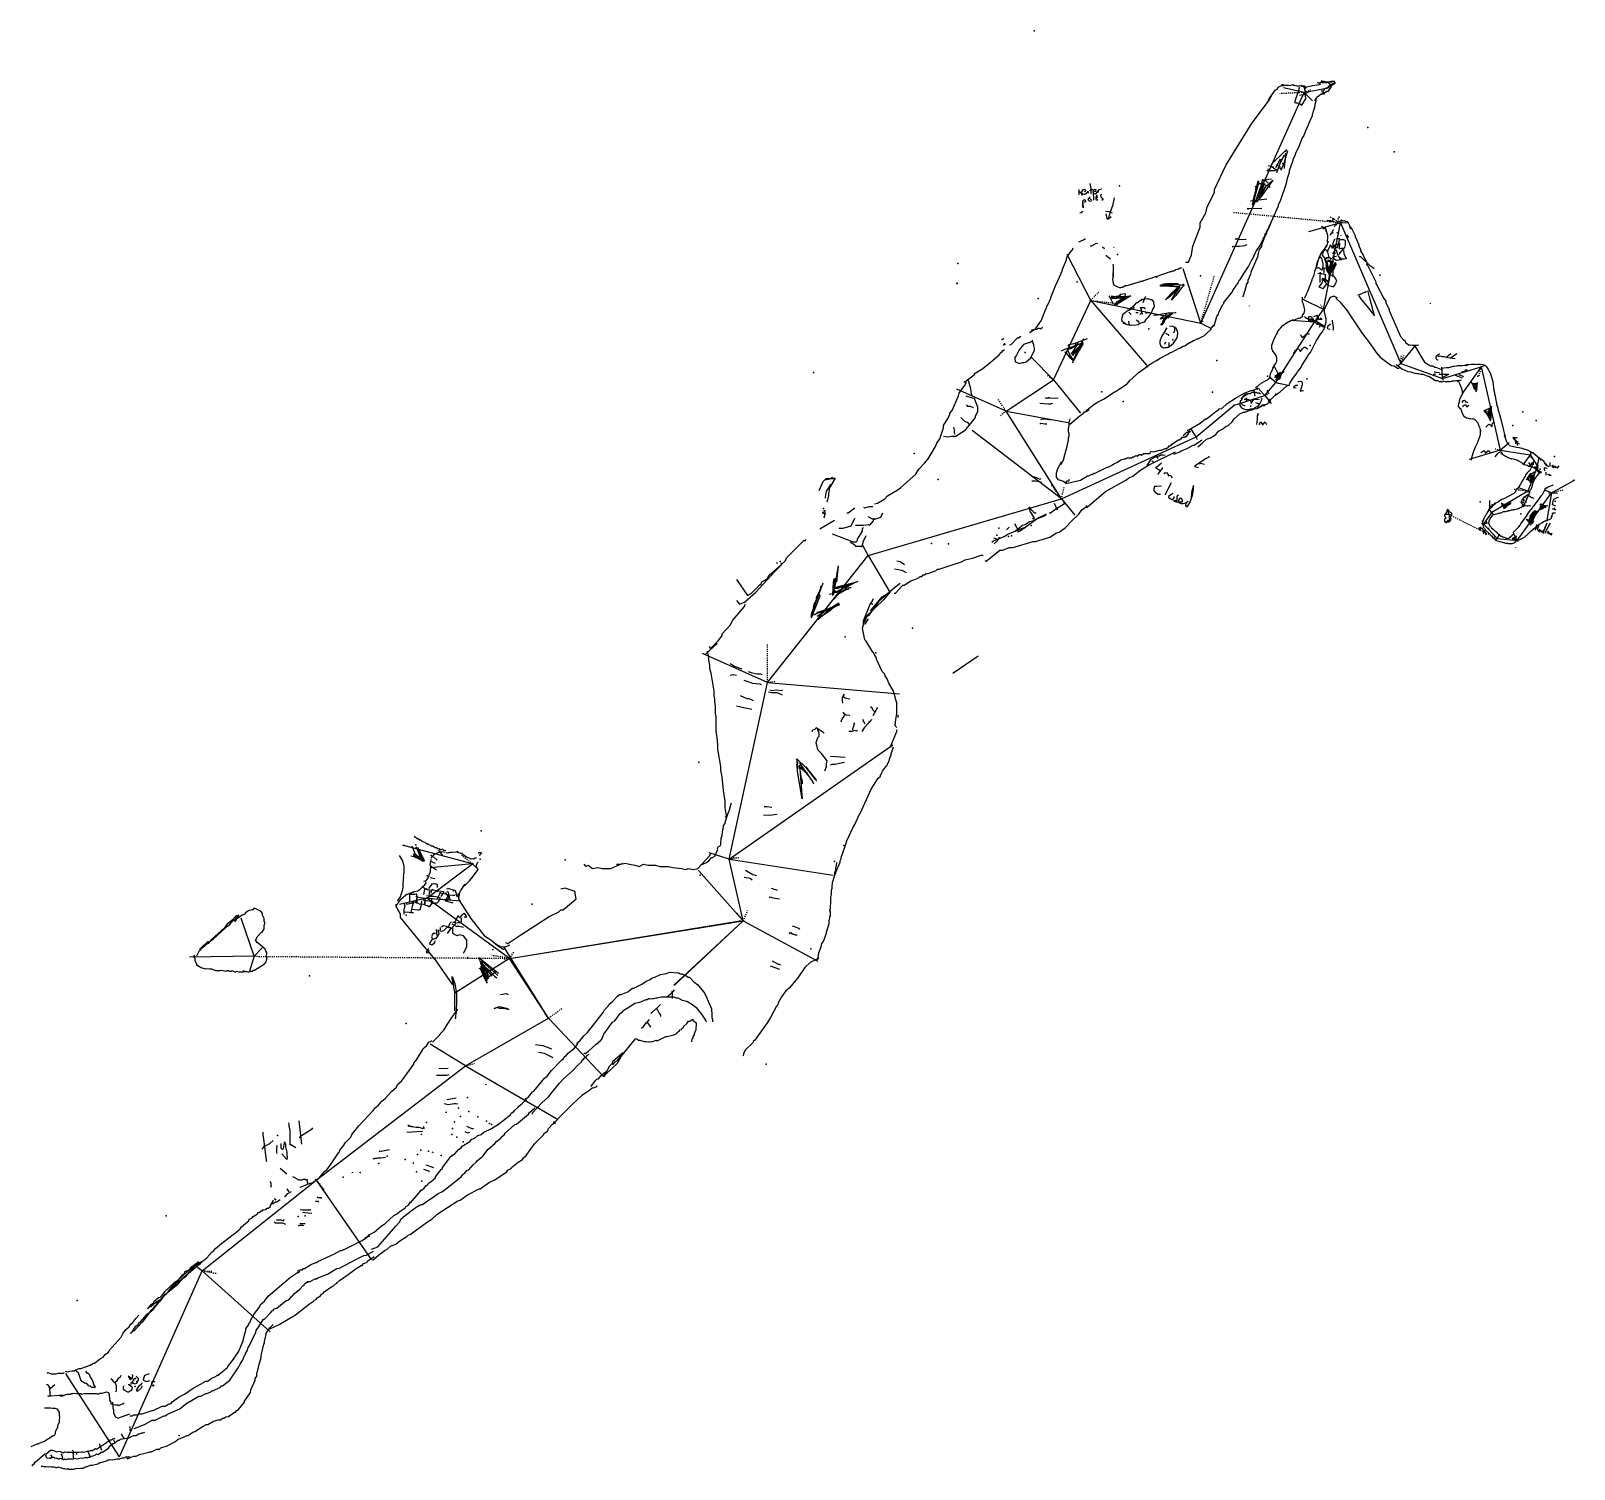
# Model space of a CAD drawing. Header units: millimetres. Extents: x -24 to 402, y -3 to 394.
import ezdxf

# ---------------------------------------------------------------- set-up
doc = ezdxf.new("R2010")
doc.units = ezdxf.units.MM
doc.linetypes.add('DASH', pattern=[0.6, 0.3, -0.3])

msp = doc.modelspace()

# ---------------------------------------------------------------- linework, layer by layer
at = {"layer": 'Shots', "color": 1}
for p, q in [((298.54, 312.932), (327.066, 376.626)), ((327.066, 376.626), (333.58, 377.894)), ((332.382, 316.732), (337.158, 340.64)), ((337.158, 340.64), (353.736, 301.82)), ((257.876, 297.276), (268.15, 319.24)), ((268.15, 319.24), (298.54, 312.932)), ((329.922, 313.244), (332.382, 316.732)), ((319.254, 296.59), (329.922, 313.244)), ((353.736, 301.82), (365.314, 297.642)), ((365.314, 297.642), (375.924, 300.926)), ((375.924, 300.926), (381.226, 277.896)), ((244.788, 288.648), (257.876, 297.276)), ((316.19, 292.96), (319.254, 296.59)), ((297.278, 281.6), (307.772, 290.292)), ((307.772, 290.292), (316.19, 292.96)), ((260.068, 264.462), (244.788, 288.648)), ((260.068, 264.462), (297.278, 281.6)), ((381.226, 277.896), (389.496, 276.596)), ((391.522, 273.5), (388.882, 266.554)), ((389.496, 276.596), (391.522, 273.5)), ((395.41, 266.124), (401.53, 269.574)), ((206.712, 248.806), (260.068, 264.462)), ((388.882, 266.554), (378.862, 260.664)), ((385.932, 252.95), (395.41, 266.124)), ((378.862, 260.664), (376.63, 257.562)), ((376.63, 257.562), (380.364, 253.554)), ((380.364, 253.554), (385.932, 252.95)), ((178.916, 213.802), (206.712, 248.806)), ((168.324, 165.056), (178.916, 213.802)), ((97.48, 163.736), (78.364, 168.828)), ((84.876, 154.21), (97.48, 163.736)), ((172.218, 148.004), (168.324, 165.056)), ((107.628, 137.636), (84.876, 154.21)), ((107.628, 137.636), (172.218, 148.004)), ((107.628, 137.636), (171.292, 147.96)), ((118.424, 121.128), (107.628, 137.636)), ((95.502, 107.924), (118.424, 121.128)), ((54.312, 76.394), (95.502, 107.924)), ((22.784, 51.394), (54.312, 76.394)), ((0, 0), (22.784, 51.394)), ((0, 0), (-14.708, 22.898))]:
    msp.add_line(p, q, dxfattribs=at)
for centre in [(327.066, 376.626), (333.58, 377.894), (337.158, 340.64), (268.15, 319.24), (332.382, 316.732), (298.54, 312.932), (329.922, 313.244), (353.736, 301.82), (375.924, 300.926), (257.876, 297.276), (319.254, 296.59), (365.314, 297.642), (307.772, 290.292), (316.19, 292.96), (244.788, 288.648), (297.278, 281.6), (381.226, 277.896), (389.496, 276.596), (391.522, 273.5), (401.53, 269.574), (260.068, 264.462), (388.882, 266.554), (395.41, 266.124), (367.08, 260.14), (378.862, 260.664), (376.63, 257.562), (380.364, 253.554), (385.932, 252.95), (206.712, 248.806), (178.916, 213.802), (78.364, 168.828), (97.48, 163.736), (168.324, 165.056), (84.876, 154.21), (171.292, 147.96), (172.218, 148.004), (37.2, 138.2), (107.628, 137.636), (118.424, 121.128), (95.502, 107.924), (54.312, 76.394), (22.784, 51.394), (-14.708, 22.898)]:
    msp.add_circle(centre, 0.1, dxfattribs=at)
at = {"layer": 'Sketch', "color": 255, "linetype": 'DASH'}
for p, q in [((367.08, 260.14), (380.364, 253.554)), ((37.2, 138.2), (107.628, 137.636))]:
    msp.add_line(p, q, dxfattribs=at)
at = {"layer": 'Sketch', "color": 0}
for points in [[(330.75, 379.45), (331.05, 379.3), (331.65, 379.45), (331.95, 379.45), (332.25, 379.3), (332.55, 379.45), (333.9, 379.45), (334.2, 379.6), (334.5, 379.45), (334.8, 379.6)], [(330.9, 379.3), (331.5, 379.3), (331.8, 379.45), (332.85, 379.45), (333.15, 379.3), (333.45, 379.45), (334.05, 379.15), (334.5, 378.25), (333.6, 376.9), (333.3, 376.9), (332.7, 376.45), (332.4, 376.6), (332.1, 376.45), (331.95, 376.15)], [(331.8, 379.9), (332.1, 379.75), (332.55, 379.75), (333.15, 379.6), (333.9, 379.6), (334.5, 379.75), (335.55, 379.75)], [(331.8, 377.05), (332.4, 377.05), (333, 377.8), (333.3, 377.8), (334.5, 378.55), (335.7, 379.3)], [(333.3, 377.95), (333.9, 378.25), (334.2, 378.7), (335.7, 379.45)], [(294.34, 329.84), (295.14, 329.84), (295.94, 331.84), (296.34, 334.24), (298.34, 339.44), (298.34, 340.64), (299.94, 343.44), (300.34, 345.04), (302.34, 349.04), (302.34, 349.84), (305.54, 356.64), (306.74, 358.64), (312.74, 368.24), (317.54, 374.64), (318.34, 376.24)], [(317.1, 374.8), (317.4, 374.65), (317.55, 375.1), (319.2, 377.35), (319.65, 377.5), (319.95, 378.1), (320.85, 378.55), (321.45, 378.55)], [(320.85, 378.85), (321.15, 378.85), (321.75, 378.7), (322.8, 378.7), (323.1, 378.55), (324, 378.85), (324.3, 378.55), (324.6, 378.7), (325.2, 378.4), (325.8, 378.55), (326.4, 378.4), (326.7, 378.4), (327, 378.1), (327.3, 378.1), (327.6, 377.8)], [(325.8, 378.1), (325.65, 377.8), (325.65, 377.35), (324.6, 374.5), (324.6, 374.2), (324.45, 373.9), (324.75, 373.75), (325.2, 373.75), (325.8, 373.6), (326.4, 373.15), (327.6, 375.1), (327.45, 375.4), (327.45, 377.05), (327.3, 377.35), (327.3, 377.8), (327.45, 378.1), (327.3, 378.4), (326.55, 378.4), (326.25, 378.55)], [(325.8, 375.85), (327.15, 376.15), (327.75, 376.45)], [(327.15, 378.25), (327.45, 378.1), (329.4, 378.55), (331.35, 378.85), (331.65, 379)], [(330.15, 374.35), (330.15, 374.65), (330.9, 375.55), (331.8, 376.3), (332.7, 376.3)], [(330.3, 374.95), (330.3, 374.2), (330, 373.3), (330, 372.85), (329.25, 370.45), (329.25, 370.15), (328.35, 368.2), (328.05, 367.15), (327.6, 366.55), (327, 364.75), (326.55, 364.15), (325.65, 361.75), (324.6, 359.65), (324.6, 359.35), (324, 358.15), (324, 357.85), (322.95, 355), (322.95, 354.55), (322.35, 352.9), (322.05, 351.25), (320.55, 346.9), (319.95, 345.55), (319.95, 345.25), (318.3, 341.8), (317.25, 339.4), (317.25, 339.1), (316.65, 338.05), (316.65, 337.75), (316.05, 336.4), (315.3, 334.6), (315.3, 334.15), (314.7, 333.25), (314.4, 332.2), (314.25, 331.9), (314.25, 331.45), (312.45, 327.25), (312.3, 326.5), (311.55, 324.7), (311.55, 324.25), (311.1, 323.65), (310.95, 322.9), (310.2, 320.5), (310.05, 320.2)], [(317.94, 356.74), (321.69, 360.34), (322.14, 360.64), (322.29, 360.94)], [(320.49, 358.24), (319.14, 355.84)], [(320.79, 358.24), (319.44, 354.49)], [(321.54, 359.29), (320.04, 356.29)], [(320.64, 358.09), (320.49, 357.79)], [(322.44, 360.49), (321.54, 357.34), (320.64, 355.09)], [(321.99, 359.89), (321.84, 359.44), (321.84, 358.24), (321.54, 356.14), (321.54, 355.69)], [(316.74, 355.09), (319.14, 355.09)], [(317.19, 355.54), (317.04, 355.24)], [(317.19, 356.44), (317.94, 356.29), (319.29, 355.39)], [(264.84, 349.84), (264.84, 348.44), (265.04, 349.14), (265.24, 349.24), (265.64, 348.64), (265.74, 348.24)], [(266.34, 349.34), (266.74, 349.44), (266.84, 349.64), (266.44, 349.84), (265.94, 349.74), (265.64, 349.24), (265.64, 348.94), (265.94, 348.64), (266.34, 348.54), (266.54, 348.54), (267.34, 349.24), (267.34, 349.44), (267.44, 349.04), (267.44, 348.84)], [(267.94, 351.54), (268.14, 350.24), (268.14, 348.64)], [(267.94, 349.54), (268.74, 349.94)], [(269.14, 349.44), (269.54, 349.44), (269.64, 349.74), (269.14, 349.84), (268.84, 349.54), (268.74, 349.14), (269.14, 348.74), (269.54, 348.64), (270.04, 349.24), (270.04, 349.44), (270.24, 349.04), (270.24, 349.44), (270.44, 349.84), (270.84, 349.94), (271.24, 350.04)], [(313.59, 350.89), (313.74, 350.44), (313.14, 346.09), (312.99, 345.49), (312.84, 345.79), (313.14, 346.69), (313.14, 347.14), (314.34, 352.24), (314.49, 351.79), (312.99, 346.09), (313.44, 346.39), (316.59, 350.74), (318.39, 352.39), (315.24, 347.89), (314.04, 346.54), (313.89, 346.24)], [(315.54, 352.69), (315.09, 350.74), (314.04, 347.74)], [(314.19, 351.19), (314.79, 351.49), (315.24, 351.49), (317.34, 350.74), (317.64, 350.44)], [(315.54, 351.79), (314.79, 349.24), (314.49, 348.64)], [(316.14, 351.49), (314.49, 347.59)], [(316.14, 350.14), (315.09, 347.89)], [(315.99, 352.24), (315.69, 352.54), (316.29, 352.39), (317.19, 351.64)], [(315.99, 352.54), (318.09, 352.84)], [(265.84, 346.74), (265.94, 346.04), (265.94, 345.54), (266.04, 345.04), (266.04, 344.84), (265.94, 345.34), (265.94, 346.34), (266.04, 346.84), (266.24, 347.04), (266.64, 347.04), (266.74, 346.54), (266.54, 346.34), (266.34, 346.34)], [(267.94, 347.84), (267.34, 347.14), (267.84, 346.64), (268.24, 346.74), (268.34, 346.94), (267.84, 347.44)], [(268.84, 348.74), (268.84, 348.34), (268.94, 347.84), (268.94, 346.94)], [(269.54, 347.44), (269.74, 347.34), (270.04, 347.74), (269.94, 348.24), (269.74, 348.24), (269.54, 347.64), (269.54, 347.24), (269.64, 347.04), (270.04, 347.04), (270.24, 347.14)], [(271.04, 348.54), (271.04, 348.34), (270.84, 348.24), (270.94, 347.84), (271.54, 347.14), (271.24, 346.84)], [(274.64, 347.54), (274.14, 345.34), (273.44, 343.44), (273.34, 342.84), (273.14, 342.54), (273.04, 342.14), (272.94, 341.84)], [(312.24, 346.69), (316.74, 347.29)], [(265.14, 343.44), (265.54, 343.54), (265.94, 343.84)], [(272.24, 343.84), (273.14, 343.74), (274.04, 343.44)], [(272.34, 343.14), (272.64, 341.74), (273.04, 341.74), (273.84, 342.44)], [(311.34, 344.74), (311.49, 344.44), (311.94, 344.59), (315.39, 344.74)], [(333.3, 341.38), (333.6, 341.26), (334.44, 341.26)], [(334.14, 341.08), (334.26, 340.96), (334.8, 341.14), (335.04, 341.14), (335.28, 341.02)], [(334.8, 341.14), (335.34, 341.98)], [(335.58, 340.9), (335.88, 340.84), (336, 340.9), (336.3, 340.9), (336.6, 340.96)], [(336.24, 340.84), (336.36, 340.96)], [(336.3, 341.08), (337.02, 341.14), (337.14, 341.2), (337.56, 341.2), (337.68, 341.26), (337.92, 341.2), (338.04, 341.26), (338.4, 341.14), (338.58, 341.14), (338.94, 341.02), (339.18, 340.78)], [(337.26, 341.62), (337.32, 341.32), (337.44, 341.2)], [(301.65, 312.25), (301.95, 312.1), (302.25, 312.25), (303, 314.8), (303.45, 315.4), (303.6, 316.15), (304.65, 318.1), (304.95, 318.4), (304.95, 318.7), (307.2, 321.55), (307.35, 322), (308.85, 324.1), (309.15, 324.85), (309.45, 325), (310.5, 326.8), (311.7, 328.6), (312.45, 330.1), (312.75, 330.4), (313.8, 332.8), (315, 334.6), (315.45, 335.65), (315.75, 335.95), (315.75, 336.25), (316.2, 336.85), (316.35, 337.6), (316.65, 337.9), (316.65, 338.2), (317.4, 339.4), (318, 340.75)], [(332.82, 339.1), (332.52, 339.4), (332.1, 339.58), (331.86, 339.76)], [(332.94, 338.98), (332.64, 339.04), (332.28, 338.98)], [(333.24, 338.02), (333.3, 338.14), (333, 339.28), (333, 339.4)], [(333.42, 335.44), (333.54, 335.56), (333.66, 336.64), (333.66, 337.12), (333.42, 337.84), (333.12, 338.32), (333.06, 338.56)], [(334.2, 337.42), (334.32, 337.36), (334.62, 337.78), (334.86, 338.02), (334.92, 338.26), (335.04, 338.56), (335.16, 338.68), (335.16, 338.8)], [(334.74, 338.08), (335.1, 337.84)], [(335.4, 339.58), (335.58, 339.76), (335.82, 340.3), (335.88, 340.54)], [(335.82, 340.24), (336.12, 340.06)], [(336.78, 337.6), (336.48, 337.72), (336.12, 338.02)], [(337.14, 340.78), (337.26, 340.72), (337.68, 340.84)], [(337.14, 337.3), (337.2, 337.18)], [(339, 337.06), (339.3, 336.64)], [(339.06, 340.9), (339.18, 340.84), (339.42, 340.3), (339.48, 340.06), (339.66, 339.58), (339.66, 339.46), (339.84, 338.98)], [(339.78, 339.55), (340.38, 338.8), (341.13, 337.15), (341.13, 336.85), (342.18, 334.6), (342.18, 334.3), (342.63, 333.25), (342.63, 332.95), (343.38, 331.75), (344.43, 329.65), (344.43, 329.35), (346.83, 324.4), (346.83, 323.95), (347.28, 323.35), (347.73, 322.3), (348.48, 321.1), (348.93, 320.05), (349.68, 319), (349.68, 318.7), (350.58, 316.75), (350.58, 316.45), (353.73, 309.25), (354.48, 308.35), (354.93, 308.05), (355.08, 307.6), (355.98, 307), (356.28, 307), (356.88, 306.85), (358.08, 306.85), (358.38, 307), (358.68, 306.85)], [(261.54, 331.24), (261.94, 331.64), (262.44, 332.44), (263.14, 333.24), (263.34, 333.74)], [(264.84, 335.44), (266.14, 335.94), (266.54, 336.24), (266.74, 336.24)], [(268.04, 334.34), (268.34, 334.34), (269.24, 334.74), (269.44, 334.94), (270.04, 335.04)], [(271.44, 334.04), (271.94, 333.54)], [(274.54, 333.94), (274.44, 333.74)], [(307.29, 334.24), (307.29, 333.94), (307.44, 334.24), (307.74, 334.09), (308.04, 334.24), (309.24, 334.24), (310.74, 334.39), (311.34, 334.69)], [(308.04, 336.34), (308.34, 336.19), (308.64, 336.34), (308.94, 336.19), (309.99, 336.04), (311.04, 336.19)], [(327.18, 319.84), (327.78, 321.04), (327.9, 321.46), (328.14, 321.82), (328.92, 323.92), (329.16, 324.64), (329.34, 324.88), (329.34, 325.06), (329.76, 326.08), (329.82, 326.44), (330.06, 327.16), (330.06, 327.34), (330.3, 328), (330.48, 328.72), (330.72, 329.56), (330.72, 329.8), (331.14, 330.7), (331.2, 331.06), (331.5, 331.54), (331.56, 331.78), (331.68, 332.08), (332.1, 332.56), (332.28, 332.86), (332.7, 333.4), (333.42, 334.42)], [(333.72, 332.56), (333.06, 333.22), (332.82, 333.28), (332.7, 333.34), (332.52, 333.04), (332.1, 331.84), (332.04, 331.72), (333, 330.64), (333.18, 330.88), (333.36, 330.88), (333.66, 331.06), (333.9, 331.12), (334.02, 331.06), (333.6, 332.56), (333.36, 333.04)], [(332.82, 333.88), (332.94, 333.88), (333.12, 334.18), (333.12, 334.3), (333.3, 334.42), (333.84, 335.68)], [(333.48, 332.8), (333.6, 332.92), (334.32, 334.48), (334.92, 333.94), (335.22, 333.82), (335.34, 333.7), (335.4, 333.4), (335.46, 333.28), (335.46, 332.8), (335.52, 332.14)], [(334.2, 334.6), (334.44, 334.36), (334.86, 333.7), (335.04, 334.12), (335.7, 334.72), (335.94, 334.84), (336.06, 334.78), (336.66, 334.72), (336.9, 334.54)], [(335.46, 336.16), (335.4, 335.92), (334.92, 334.66), (335.88, 333.94), (336.18, 333.76), (336.3, 333.88), (336.72, 335.62), (336.84, 335.98), (336.84, 336.16), (336.9, 336.28), (336.36, 336.28), (335.82, 336.16)], [(335.04, 332.08), (335.64, 332.98), (335.82, 333.28), (335.94, 333.1), (336.3, 331.96), (336.54, 331.36), (337.14, 330.52), (337.32, 330.4), (336.12, 330.28), (335.82, 330.34), (335.22, 330.82), (335.22, 331.66)], [(336.84, 332.56), (336.72, 331.96), (337.38, 332.86), (337.86, 333.4), (337.92, 333.1), (338.04, 332.2), (338.4, 331.3), (338.64, 330.88), (338.64, 330.76), (338.16, 330.64), (337.5, 330.64), (337.2, 330.82), (337.14, 331.06)], [(336.84, 335.14), (336.78, 333.52), (337.32, 333.7), (337.86, 333.7), (338.1, 333.64), (338.34, 333.88), (338.52, 334.6), (338.52, 335.38), (338.46, 335.8), (337.98, 335.92), (337.26, 335.92), (336.96, 335.86)], [(251.24, 310.44), (251.44, 310.44), (252.94, 311.44), (253.94, 312.84), (254.44, 313.64), (255.64, 316.64), (255.84, 316.94), (255.84, 317.14), (256.04, 317.44), (256.04, 317.64), (256.34, 318.04), (257.14, 319.84), (257.14, 320.04), (258.44, 323.24), (259.54, 325.64), (260.24, 327.44), (260.34, 327.84), (261.44, 330.44), (261.44, 330.74), (262.04, 332.14)], [(272.34, 331.74), (273.24, 331.04), (273.54, 330.64)], [(274.24, 329.24), (274.34, 328.84), (274.34, 325.64)], [(281.74, 324.54), (282.24, 324.54), (283.94, 325.14), (285.14, 325.44), (286.04, 325.84), (286.24, 325.84), (290.14, 327.24), (290.34, 327.24), (290.64, 327.44), (291.14, 327.44), (291.64, 327.74), (292.24, 327.84), (292.44, 328.04), (292.64, 328.04), (292.84, 328.24), (293.14, 328.24), (293.34, 328.34)], [(331.68, 331), (331.2, 330.88), (331.08, 330.82), (330.36, 328.18), (330.66, 328.24), (331.02, 328.3), (331.32, 328.18), (331.74, 327.64), (332.04, 327.76), (332.22, 328.06), (332.34, 328.66), (332.34, 329.32), (332.04, 330.58), (331.86, 331), (331.56, 331.24)], [(332.52, 326.92), (332.58, 327.22), (332.64, 328.12), (332.64, 328.24), (334.32, 327.94), (334.92, 327.94), (335.04, 327.82), (334.98, 327.34), (334.98, 326.32), (334.92, 325.84)], [(333.24, 330.28), (333.9, 327.4), (334.2, 326.62), (333.96, 327.4), (332.76, 330.64), (333.42, 328.84), (334.32, 326.8)], [(332.76, 330.52), (332.94, 330.04), (333.12, 329.26), (333.9, 326.8), (333.9, 326.68)], [(332.88, 330.64), (333, 330.76), (333.12, 330.76), (333.48, 331.06), (333.9, 331.18), (334.02, 331.18), (334.14, 331.06), (334.32, 330.58), (335.16, 331.24), (335.88, 331.42), (336, 331.36)], [(333.12, 329.56), (333.24, 329.08), (333.42, 327.82), (333.6, 326.92), (333.42, 327.46), (333.12, 329.02), (333.78, 326.86), (333.96, 326.32)], [(333.24, 330.1), (333.36, 330.16), (334.44, 329.92), (334.98, 329.74), (335.04, 329.62)], [(333.6, 328.84), (333.54, 328.96), (333.96, 327.58)], [(333.66, 330.46), (333.66, 330.46), (335.04, 329.98), (335.22, 329.86)], [(334.32, 326.8), (334.38, 327.1), (334.44, 327.7), (334.68, 328.96), (334.8, 329.32), (334.8, 329.5), (334.08, 327.82), (334.26, 328.9), (334.5, 329.98), (334.44, 329.5), (334.08, 328.18), (334.08, 327.94), (334.02, 327.64)], [(334.08, 328.12), (334.26, 328.84), (334.26, 328.48)], [(334.5, 326.86), (335.22, 328.24), (335.64, 328.9), (335.7, 329.08), (335.88, 329.2), (335.88, 329.32), (335.34, 328.18), (334.86, 327.34), (335.76, 328.96)], [(334.62, 328.12), (335.7, 329.68), (335.4, 328.96)], [(334.74, 327.82), (335.52, 329.32)], [(334.92, 328.36), (334.8, 328.24)], [(334.98, 328.18), (335.46, 329.08), (335.76, 329.5), (334.86, 327.82)], [(346.38, 328), (346.02, 328.24), (345.66, 328.6), (345.54, 328.6), (342.72, 331.24), (342.48, 331.3), (342.36, 331.48)], [(274.24, 326.84), (274.24, 325.44), (274.14, 325.04), (274.34, 324.04), (274.54, 323.54), (275.14, 323.14), (276.24, 322.74), (276.64, 322.94), (276.94, 322.94), (277.64, 323.34), (278.24, 323.34), (279.34, 323.74), (279.54, 323.74), (280.24, 324.04), (281.24, 324.24), (282.34, 324.54), (282.54, 324.44)], [(289.14, 323.44), (288.14, 323.64), (288.34, 323.84), (289.14, 323.94), (292.14, 323.94), (292.34, 323.84)], [(330.9, 326.68), (331.2, 326.74), (331.38, 326.68), (331.86, 326.68), (332.22, 326.56), (332.58, 326.56), (332.94, 326.44), (332.88, 326.14), (332.88, 325.18), (332.82, 324.88), (332.88, 324.52), (332.94, 324.16)], [(332.28, 324.94), (332.28, 324.76), (331.92, 324.04), (331.14, 322.96), (331.38, 322.9), (332.1, 322.6), (332.28, 322.48), (332.52, 322.72), (333.24, 323.74), (333.3, 323.86), (332.88, 324.28), (332.52, 324.88), (332.04, 325.3)], [(331.5, 327.04), (331.5, 326.68), (331.44, 326.14), (331.44, 325.78), (331.38, 325.12), (331.38, 324.16)], [(331.86, 324.88), (331.98, 324.88), (332.64, 325.3), (332.88, 325.3), (333.18, 325), (333.36, 324.46), (333.6, 324.7), (334.08, 325), (334.2, 324.88)], [(333.96, 326.32), (333.9, 325.3), (333.54, 323.56), (333.78, 323.38), (334.62, 323.2), (335.22, 323.02), (335.46, 323.32), (336.06, 324.58), (335.7, 325.42), (335.4, 325.84), (334.86, 326.14), (334.62, 326.2), (334.44, 326.14)], [(333.6, 327.76), (333.9, 326.74)], [(335.1, 327.94), (334.8, 327.52)], [(273.14, 320.54), (273.64, 319.74), (274.24, 318.44), (274.24, 318.24)], [(273.94, 319.74), (275.44, 319.84), (276.64, 319.94), (274.74, 320.34), (274.74, 320.34), (275.84, 320.44), (276.44, 320.44), (275.64, 320.44), (273.84, 320.04), (274.04, 319.94), (276.44, 320.04), (277.44, 320.24), (277.64, 320.24), (277.74, 321.04), (276.24, 320.84), (275.64, 320.04), (275.34, 319.94), (276.34, 320.04), (276.54, 320.14)], [(273.84, 320.54), (274.34, 320.44), (275.24, 320.34), (275.94, 320.44), (277.34, 320.34), (279.24, 320.54), (275.94, 318.44), (275.24, 317.94)], [(277.64, 320.04), (277.84, 320.14), (275.54, 318.74), (277.44, 320.14), (274.74, 318.04), (275.54, 318.84), (277.44, 320.24), (277.64, 320.24), (277.54, 320.04), (276.24, 319.34), (275.14, 318.74)], [(275.94, 318.64), (278.24, 320.04), (275.54, 318.54), (274.94, 318.14)], [(278.34, 316.94), (279.04, 317.04), (280.24, 317.94), (280.84, 318.64), (281.04, 318.64), (281.94, 319.34), (282.14, 319.34), (282.34, 319.54), (282.64, 319.54), (283.04, 319.64), (283.44, 319.74), (283.84, 319.64), (284.24, 319.64), (285.14, 319.34), (285.44, 318.84), (285.44, 318.54), (285.64, 317.74), (285.54, 317.24), (285.24, 316.84), (285.24, 316.64), (285.04, 316.34), (284.94, 315.94), (283.94, 314.54), (283.34, 313.94), (282.94, 313.24), (281.74, 312.84), (281.24, 312.54), (280.24, 312.34), (279.34, 312.44), (279.14, 312.34), (278.24, 312.54), (277.74, 312.64), (277.14, 312.84)], [(282.64, 318.64), (283.04, 319.54), (283.14, 320.14), (283.34, 320.34)], [(289.14, 323.54), (287.94, 323.54), (287.24, 323.34), (287.44, 323.24), (290.84, 323.24), (291.04, 323.14)], [(287.84, 323.34), (289.94, 323.14), (291.14, 323.14), (291.34, 323.04), (292.34, 323.04)], [(287.94, 323.84), (288.34, 323.64), (293.04, 323.54), (293.84, 323.44), (294.04, 323.54), (293.34, 322.84), (291.64, 320.64), (290.44, 319.34), (291.34, 320.84), (292.74, 322.84)], [(288.64, 323.44), (288.34, 323.44)], [(292.14, 322.64), (292.64, 322.94), (292.84, 322.94), (290.14, 320.44), (288.84, 319.44), (290.24, 321.04), (292.94, 323.54), (289.74, 320.34), (289.84, 320.54)], [(326.52, 315.1), (327.06, 315.76), (327.24, 316.6), (326.88, 318.16), (326.64, 318.76), (326.64, 318.94), (326.58, 319.18), (326.58, 319.9), (326.64, 320.14)], [(332.88, 317.08), (333, 317.2), (333.06, 317.56), (333.42, 318.4), (333.6, 318.64), (333.96, 319.48), (334.44, 320.14), (335.1, 320.44), (335.46, 320.44), (335.52, 320.32), (335.76, 320.26), (336.24, 320.08)], [(335.88, 320.05), (335.88, 319.75), (336.93, 318.85), (338.73, 316.6), (343.23, 310), (344.88, 307.9), (346.98, 304.9), (348.03, 303.55), (350.28, 301.9), (351.18, 301.3), (351.93, 301.15), (352.83, 300.55), (353.13, 300.55), (353.43, 300.7)], [(341.88, 320.65), (343.83, 321.55), (344.13, 321.55), (344.28, 321.85)], [(342.18, 320.5), (342.63, 319.75), (344.43, 317.65), (345.18, 316.6), (346.53, 314.95), (345.33, 319.45), (344.73, 321.7), (344.73, 322)], [(280.04, 317.34), (280.04, 317.14), (278.24, 316.24), (277.74, 315.94), (276.94, 315.24), (276.84, 314.84), (276.64, 313.94), (276.84, 313.44), (277.54, 313.04), (277.64, 312.84)], [(278.64, 316.04), (279.34, 315.34), (278.74, 315.94)], [(278.84, 316.94), (278.84, 316.74)], [(280.64, 315.94), (281.24, 315.94)], [(281.84, 317.34), (282.04, 316.74), (282.04, 316.04), (282.34, 315.64), (282.34, 315.44), (281.94, 315.54), (281.74, 315.34)], [(281.94, 317.24), (282.84, 317.24), (283.24, 317.04)], [(283.24, 315.84), (283.64, 315.84), (284.34, 315.94)], [(284.94, 319.54), (284.94, 319.34)], [(285.54, 315.04), (285.64, 315.24), (286.14, 315.14), (288.34, 315.64), (289.54, 315.84), (290.54, 315.84), (291.54, 315.94), (291.74, 316.04)], [(288.64, 314.44), (287.44, 314.04), (287.54, 314.34), (289.24, 315.64)], [(288.54, 313.54), (287.74, 312.54), (287.54, 312.44), (289.04, 314.34), (290.24, 315.34), (290.84, 315.64)], [(288.64, 313.74), (288.04, 313.44), (288.14, 313.74), (289.24, 314.94), (290.14, 315.54)], [(311.94, 317.74), (311.94, 317.62)], [(332.52, 311.14), (332.58, 311.38), (332.7, 311.62), (332.7, 311.8), (333, 312.7), (333.06, 312.94), (333.12, 313.24), (333.12, 313.42), (333.18, 313.54), (333.12, 313.78), (333.12, 314.2), (333.06, 314.44), (333, 314.68), (332.94, 314.92), (332.7, 316.06), (332.7, 316.48), (332.64, 316.6), (332.76, 317.14), (332.76, 317.26)], [(361.86, 318.46), (361.86, 318.34)], [(251.69, 311.14), (252.29, 310.99), (252.89, 311.29), (253.34, 311.29), (253.64, 311.59), (253.94, 311.59), (254.24, 311.44), (254.84, 311.89)], [(278.54, 313.54), (278.74, 312.34)], [(280.74, 313.84), (280.94, 313.64), (281.14, 313.64), (281.44, 313.14)], [(283.54, 300.94), (283.64, 301.14), (283.84, 301.14), (285.34, 302.14), (286.34, 302.64), (287.34, 303.34), (289.64, 304.54), (290.04, 304.84), (290.54, 304.94), (291.54, 305.54), (292.54, 306.04), (292.74, 306.04), (293.64, 306.64), (294.14, 306.74), (295.24, 307.54), (295.44, 307.54), (296.54, 308.14), (296.94, 308.24), (297.54, 308.64), (297.74, 308.64), (299.54, 309.54), (299.94, 309.94), (301.34, 311.24), (301.34, 311.44), (301.94, 312.24), (302.04, 312.54)], [(289.14, 311.64), (288.84, 311.24), (288.84, 311.04), (287.64, 309.14), (287.54, 308.64), (287.34, 308.44), (287.34, 308.14), (287.24, 307.94), (287.24, 307.34), (287.54, 306.64), (288.24, 306.14), (288.64, 306.24), (289.24, 306.24), (289.94, 306.54), (291.04, 307.44), (292.04, 308.94), (292.24, 310.14), (292.14, 310.64), (291.74, 311.54), (290.64, 312.14), (289.94, 312.04)], [(291.34, 311.94), (291.24, 311.54), (291.24, 310.94), (291.04, 310.24)], [(317.52, 297.88), (317.7, 298.3), (317.82, 298.96), (318.54, 300.58), (318.72, 301.06), (319.14, 301.72), (319.5, 302.5), (319.5, 303.04), (319.56, 303.34), (319.44, 303.82), (319.02, 304.6), (318.48, 305.26), (318.48, 305.38), (318.24, 305.62), (318.18, 305.86), (318.12, 306.16), (318.18, 306.46), (318.18, 306.88), (318.78, 308.68), (319.14, 309.28), (319.14, 309.4), (319.32, 309.7), (319.68, 310.3), (319.68, 310.48), (320.22, 311.2), (320.58, 311.56), (321.18, 312.34), (321.54, 312.58), (322.08, 312.94), (322.14, 313.06), (322.26, 313.06), (322.44, 313.18), (322.56, 313.18), (322.62, 313.3), (322.74, 313.3), (322.8, 313.42), (322.92, 313.36), (323.16, 313.6), (323.28, 313.54), (323.4, 313.72), (323.88, 313.84), (324.12, 313.9), (324.36, 313.9), (324.66, 313.96), (324.78, 314.08), (325.02, 314.14), (325.5, 314.32), (325.68, 314.32), (326.04, 314.44), (326.22, 314.62), (326.58, 314.92), (326.82, 314.98)], [(322.92, 295.84), (322.92, 295.96), (323.04, 296.08), (323.16, 296.38), (324.18, 298), (324.9, 298.9), (325.08, 299.2), (325.2, 299.5), (325.68, 300.04), (326.04, 300.58), (326.28, 300.82), (326.46, 301.24), (327.42, 302.8), (328.08, 303.82), (328.2, 304.12), (328.8, 304.9), (329.4, 305.98), (330.36, 307.96), (331.62, 309.88), (332.22, 310.66), (332.22, 310.84), (332.46, 311.2), (332.52, 311.44)], [(327.12, 314.8), (327.24, 314.68), (327.84, 314.38), (328.92, 314.02), (329.88, 313.78), (330.78, 313.36), (332.52, 312.22), (332.82, 311.92), (332.82, 311.74)], [(328.2, 314.8), (328.26, 314.68), (328.26, 313.54), (328.38, 313.48), (329.1, 313.48), (329.22, 313.42), (329.28, 313.54), (329.28, 314.5), (329.34, 314.62), (328.92, 314.68), (328.56, 314.68)], [(328.74, 314.02), (328.74, 313.72)], [(329.52, 314.32), (329.58, 314.2), (329.58, 313.54), (329.64, 313.3), (329.76, 313.3), (330.48, 313.78), (330.6, 313.78), (330.78, 314.08), (330.78, 315.1), (330.54, 315.1), (330.36, 314.98), (330.12, 314.92), (329.82, 314.8), (329.7, 314.68)], [(330.66, 313.06), (330.66, 313.06), (330.66, 312.88), (330.6, 312.64), (330.6, 312.52)], [(330.96, 314.68), (331.02, 314.14), (331.02, 314.02), (331.14, 313.96), (331.5, 314.08), (331.8, 314.08), (331.98, 313.9), (331.92, 314.2), (331.5, 314.32)], [(331.38, 312.52), (331.38, 312.16), (331.26, 311.74)], [(334.32, 312.64), (333.66, 312.1), (333.48, 311.56), (333.66, 311.38), (333.96, 311.32), (334.26, 311.38)], [(334.8, 313.78), (334.86, 313.54), (335.1, 311.98), (335.1, 311.08), (335.04, 310.96)], [(245.69, 306.94), (246.14, 307.09), (247.94, 308.89), (248.24, 308.89), (248.84, 309.34)], [(260.09, 305.29), (260.99, 305.74), (263.24, 306.49), (264.14, 306.94), (264.59, 306.94), (265.34, 307.39), (265.64, 307.39), (266.09, 307.69)], [(262.19, 306.79), (261.89, 306.64), (262.19, 307.09), (263.54, 307.39), (267.29, 308.74)], [(261.94, 305.84), (262.74, 305.94), (264.04, 306.74), (264.74, 307.34)], [(264.54, 307.44), (264.54, 307.24), (263.64, 305.84), (262.74, 304.44)], [(264.59, 305.59), (265.79, 307.54), (263.09, 301.99), (265.64, 306.79), (266.09, 307.39), (265.34, 306.19), (263.54, 302.89), (263.24, 302.59), (263.99, 303.94), (265.04, 306.49), (266.24, 308.74)], [(288.84, 307.74), (288.54, 307.04)], [(288.84, 310.24), (289.54, 309.84), (289.64, 309.64), (289.84, 309.64)], [(289.74, 307.64), (289.74, 307.04), (289.64, 306.14)], [(325.98, 309.64), (326.1, 309.7), (326.46, 309.1), (326.58, 309.04), (327.6, 309.94), (328.14, 310.06), (328.56, 310.06)], [(357.48, 306.85), (357.78, 306.55), (359.28, 303.85), (360.33, 302.2), (361.98, 301.15), (362.58, 301.15), (363.18, 300.85), (363.48, 300.85), (365.28, 300.1)], [(233.09, 296.74), (233.39, 296.74), (235.94, 298.69), (236.24, 299.14), (238.34, 300.49), (240.29, 301.99), (242.84, 304.24), (242.99, 304.54), (243.74, 305.14), (243.89, 305.44), (244.19, 305.44), (244.34, 305.74)], [(261.84, 305.44), (262.54, 303.84), (263.44, 302.44), (262.54, 303.34), (261.34, 304.84), (261.04, 304.94), (262.34, 303.64), (262.44, 303.44)], [(262.94, 306.24), (262.74, 306.04), (262.24, 305.84), (261.54, 305.24)], [(262.74, 304.64), (263.74, 305.34), (264.84, 306.44), (263.44, 304.54), (263.14, 304.04), (264.14, 305.44), (264.34, 305.74)], [(265.19, 305.89), (265.04, 305.59)], [(324.06, 304.48), (324.18, 304.54), (324.72, 305.44), (325.14, 305.86), (325.68, 305.74), (325.86, 305.44), (325.98, 305.08), (326.58, 305.92), (327.12, 306.34), (327.36, 306.34), (328.08, 305.92)], [(364.5, 304.54), (363.48, 303.64), (363.42, 303.34), (363.54, 303.1), (363.84, 302.86), (364.08, 302.8)], [(366, 303.7), (366, 303.58), (365.76, 303.64), (365.22, 303.64), (364.98, 303.76), (364.5, 303.82), (364.38, 303.76), (364.08, 303.82), (363.96, 303.76)], [(368.82, 303.16), (366.66, 303.4), (366.18, 303.46), (367.62, 304.6)], [(367.5, 303.4), (369.24, 304.6)], [(266.84, 288.94), (267.04, 288.94), (268.64, 290.24), (269.84, 291.04), (271.64, 291.94), (274.64, 293.94), (275.14, 294.24), (275.44, 294.24), (275.84, 294.64), (278.24, 296.24), (279.04, 297.24), (280.64, 298.64), (281.34, 299.34), (281.84, 299.64), (283.54, 300.94), (284.04, 301.04)], [(318.72, 301.24), (320.1, 298.48), (319.98, 298.06), (319.92, 298.18)], [(319.26, 298.36), (320.4, 299.08), (320.04, 298.72), (319.5, 298.36), (320.34, 299.08), (319.2, 298.36), (319.8, 298.96), (320.4, 299.32), (319.32, 298.42), (319.2, 298.42), (320.4, 299.32), (320.52, 299.32), (320.04, 298.84), (319.2, 298.18), (319.08, 298.06), (319.92, 298.84), (320.7, 299.32), (320.46, 299.08), (319.08, 298.12), (319.02, 298), (320.52, 299.14), (321.54, 299.62), (321.3, 299.38), (319.5, 298.3), (320.28, 298.96), (320.58, 299.14), (320.76, 299.26), (320.88, 299.26), (320.64, 298.6), (320.46, 297.94), (320.46, 298.12), (320.64, 298.72), (320.04, 297.28), (320.52, 298.84), (320.28, 298), (320.16, 297.46), (320.58, 298.84), (320.4, 297.88), (320.34, 297.64)], [(319.02, 298.48), (319.5, 298), (320.1, 297.52), (320.16, 297.4)], [(319.32, 298.36), (319.62, 297.82), (319.98, 297.52)], [(320.1, 298.72), (319.74, 298), (319.62, 297.94)], [(320.22, 298.48), (319.86, 297.64), (319.74, 297.52)], [(319.8, 298.54), (319.8, 298.42)], [(319.92, 298.24), (319.98, 298.36)], [(320.1, 298.72), (320.1, 298.42), (319.98, 298.06)], [(320.28, 298.78), (320.04, 298.12), (320.04, 298)], [(352.53, 301.6), (352.68, 301.3), (352.98, 301.3), (354.03, 300.4), (355.68, 299.65), (356.43, 299.5), (357.63, 299.2), (357.93, 299.2), (358.23, 299.05), (358.68, 299.05), (359.28, 298.9), (359.88, 298.9), (361.23, 298.3), (361.53, 298.3), (363.33, 297.1), (363.93, 297.1), (364.53, 296.8), (364.83, 296.95), (365.13, 296.8), (365.73, 296.95), (366.33, 296.8)], [(362.76, 298.9), (363.12, 298.9), (363.42, 298.96)], [(362.94, 299.5), (363.12, 299.56), (363.42, 299.44), (364.38, 299.38), (364.5, 299.32)], [(364.32, 299.02), (364.44, 298.9), (366.3, 298.9), (366.9, 298.84), (367.02, 298.9), (366.9, 298.78), (364.92, 297.82), (364.8, 297.82)], [(365.04, 300.52), (365.64, 300.64), (366.36, 300.7), (367.02, 300.76), (367.26, 300.82), (367.44, 300.82), (368.28, 301.06), (368.52, 301.12), (369.24, 301.18), (369.48, 301.24), (369.72, 301.24), (369.9, 301.3), (370.32, 301.3), (370.5, 301.24), (370.74, 301.3), (371.28, 301.36), (371.52, 301.3), (371.82, 301.36), (372.06, 301.36), (372.36, 301.42)], [(368.82, 298.6), (370.74, 297.88)], [(369.78, 298.72), (370.08, 298.72), (371.04, 298.24)], [(370.62, 299.62), (371.82, 299.62)], [(371.4, 300.04), (371.52, 299.98), (371.64, 300.04), (372.18, 300.04)], [(371.7, 301.54), (372.12, 301.54), (372.36, 301.6), (372.72, 301.54), (373.2, 301.6), (373.38, 301.6), (373.5, 301.66), (373.86, 301.6), (374.4, 301.6), (374.82, 301.54), (375.06, 301.6), (375.6, 301.6), (375.84, 301.54), (376.08, 301.6), (376.32, 301.54), (376.56, 301.48), (376.86, 301.42), (376.98, 301.3), (377.1, 301.36)], [(376.92, 301.54), (376.98, 301.36), (377.34, 301), (377.64, 300.64), (377.94, 300.1), (378.18, 299.74), (378.3, 299.44), (378.42, 299.32), (378.84, 298.06), (379.14, 296.8), (379.5, 294.34), (379.62, 293.74), (379.68, 293.44), (379.92, 292.42), (379.92, 292.18), (380.22, 290.86), (380.22, 290.62), (380.52, 289.54), (380.52, 289.3), (381.18, 287.08), (382.14, 283.48), (382.14, 283.3), (382.44, 282.22), (382.56, 281.8)], [(208.47, 263.08), (209.27, 263.28), (211.27, 264.48), (212.07, 265.28), (214.67, 266.88), (215.67, 267.48), (219.87, 271.28), (220.67, 272.68), (222.27, 274.28), (223.27, 275.48), (224.07, 276.88), (225.27, 278.88), (225.67, 279.88), (226.47, 281.08), (227.47, 284.08), (227.47, 284.68), (228.67, 286.68), (229.27, 287.68), (229.27, 288.08), (229.87, 288.88), (231.67, 292.88), (231.87, 293.68), (232.67, 294.88), (233.27, 295.68), (233.87, 296.68)], [(235.55, 292.78), (235.19, 293.38), (235.01, 294.88), (234.53, 296.8), (234.35, 297.22), (234.23, 297.34)], [(294.75, 283.45), (295.05, 283.45), (298.35, 285.4), (299.85, 286.6), (300.15, 286.6), (301.8, 287.8), (302.7, 288.55), (303.45, 289), (303.6, 289.3), (304.35, 289.45), (305.85, 290.8), (308.1, 292.3), (310.5, 293.65), (312.45, 294.4), (312.75, 294.4), (313.95, 294.85), (314.25, 295.15)], [(313.2, 294.55), (313.2, 293.95), (313.35, 293.65), (313.35, 293.2), (313.5, 292.9)], [(313.68, 295.24), (314.04, 295.48), (314.34, 295.66), (315.24, 296.38), (316.56, 297.16), (316.98, 297.34), (317.22, 297.64), (317.34, 297.64), (317.7, 297.94)], [(314.55, 294.85), (314.7, 295.15)], [(317.22, 291.22), (317.88, 292), (318.06, 292.06), (319.02, 292.96), (319.62, 293.5), (320.46, 293.98), (322.32, 295.66), (322.56, 295.84)], [(319.68, 297.7), (319.8, 297.64)], [(325.38, 295.78), (324.78, 295.78), (324.3, 295.48), (324.18, 295.3), (324.18, 295.18), (324.42, 295.12), (324.84, 295.18)], [(325.38, 296.68), (325.56, 296.86), (326.16, 296.92), (326.4, 296.74), (326.52, 296.5), (326.52, 295.96), (326.28, 295), (325.98, 294.16), (326.76, 294.34), (326.88, 294.34)], [(366.42, 296.86), (367.44, 296.86), (367.74, 296.98), (367.86, 296.92), (367.98, 297.04), (368.52, 297.04), (369, 297.16), (369.78, 297.22), (369.9, 297.16), (370.14, 297.22), (370.26, 297.16), (370.38, 297.28), (370.38, 297.28), (370.38, 297.16), (370.38, 297.16)], [(369.12, 297.1), (369.24, 297.16), (369.48, 296.92), (369.66, 296.86), (370.08, 296.08), (370.14, 295.84), (370.5, 294.94), (370.68, 294.1), (370.74, 293.74)], [(373.14, 296.8), (373.86, 295.72), (374.28, 294.94), (374.58, 293.98), (374.58, 295.12), (374.64, 295.84), (374.82, 296.62), (374.88, 296.5), (374.76, 295.54), (374.76, 295.12), (374.7, 294.94), (374.76, 294.46), (374.7, 294.7)], [(373.38, 296.38), (374.52, 296.32), (374.76, 296.26)], [(373.62, 296.02), (373.62, 295.84), (373.92, 295.06), (373.8, 295.78), (374.1, 294.82), (374.22, 295), (374.28, 295.72), (374.34, 294.82), (374.46, 294.94), (374.58, 295.84), (374.52, 295.72), (374.52, 295.06), (374.64, 295.18)], [(373.68, 296.14), (373.8, 296.08), (374.7, 296.14), (374.82, 296.08)], [(373.74, 296.14), (374.34, 294.58)], [(373.8, 296.26), (373.8, 296.14), (374.04, 295.78)], [(374.82, 296.5), (374.76, 295.6)], [(235.87, 292.48), (236.87, 289.88), (236.87, 288.48), (236.27, 287.28), (236.27, 286.88), (235.27, 285.68), (233.27, 283.28), (230.87, 281.68), (229.67, 281.68), (228.67, 281.48), (227.47, 281.68)], [(233.67, 292.88), (235.67, 292.28)], [(233.87, 290.48), (234.07, 290.08), (234.87, 290.08), (235.67, 289.68)], [(254.09, 290.89), (256.34, 290.74), (257.09, 290.74), (257.69, 290.89)], [(255.59, 292.24), (256.79, 292.54)], [(255.59, 292.39), (255.89, 292.24), (259.19, 292.39)], [(297.75, 278.8), (298.95, 279.85), (300.15, 280.9), (301.2, 281.35), (302.7, 282.25), (303.45, 283.15), (304.65, 283.75), (305.55, 284.5), (306, 284.65), (307.2, 285.7), (307.8, 286.6), (309.3, 287.95), (310.35, 288.4), (310.8, 288.4), (312.3, 289), (312.75, 289), (313.35, 289.3), (314.1, 289.45), (315, 289.9)], [(315, 293.35), (314.7, 293.65), (314.1, 293.65), (313.8, 293.8), (312.75, 293.8), (312.15, 293.5), (311.55, 293.5), (310.05, 292.45), (309.75, 291.7), (309.45, 291.4), (309.45, 291.1), (309.3, 290.5), (309.3, 290.2), (309.75, 289.6), (310.8, 289.15), (312, 289.15), (312.3, 289.3), (313.05, 289.3), (313.65, 289.75), (314.4, 290.05), (314.85, 290.65), (315.45, 292), (315.3, 292.3)], [(311.25, 293.5), (310.35, 292.9), (309.6, 292)], [(309.75, 290.8), (309.9, 290.5), (310.5, 290.2), (310.8, 290.2)], [(310.5, 292), (311.55, 292), (312.15, 291.7), (312.45, 291.1), (312.45, 290.8), (313.2, 292), (313.5, 292), (314.1, 291.85), (314.4, 292), (314.7, 291.85)], [(310.95, 292.45), (311.1, 292.15), (311.1, 291.7), (311.25, 291.4)], [(312.3, 290.2), (312.3, 289.9)], [(313.65, 291.1), (314.25, 290.8), (314.55, 290.8)], [(314.1, 289.6), (314.4, 289.6), (315.45, 290.2), (316.35, 290.2)], [(317.85, 291.25), (317.55, 290.95), (317.25, 290.95), (316.8, 290.5), (316.5, 290.5), (315.9, 290.35), (315.6, 290.35), (314.7, 289.6)], [(316.95, 292.15), (317.85, 291.4)], [(370.86, 293.56), (370.44, 292.96), (370.32, 292.66), (370.14, 292.36), (370.02, 292), (370.02, 291.82), (369.9, 291.34), (369.9, 291.16), (369.72, 290.68), (369.6, 290.14), (369.66, 289.9), (370.02, 289.6), (370.38, 289.36)], [(370.68, 291.1), (371.1, 291.64), (371.34, 291.7), (371.52, 291.52), (371.64, 291.28), (371.88, 291.28), (372.24, 291.1)], [(370.92, 289.84), (371.04, 290.14), (371.4, 290.44), (371.64, 290.38), (371.82, 290.14), (371.88, 289.96), (372, 289.9), (372.6, 290.32)], [(376.74, 288.76), (378.3, 287.2), (378.6, 286.78), (378.66, 286.9), (378.72, 288.22), (378.84, 289), (378.84, 289.78), (378.9, 290.08)], [(376.74, 288.88), (376.92, 288.88), (378.78, 289.78)], [(378.72, 289.84), (378.72, 289.42), (378.3, 287.26)], [(232.27, 286.88), (233.27, 285.88), (234.07, 285.68), (234.67, 284.88)], [(254.39, 286.39), (254.99, 286.54), (255.74, 286.54), (256.94, 286.24)], [(260.09, 273.94), (260.09, 274.24), (260.69, 275.29), (260.69, 275.59), (261.74, 279.34), (261.74, 279.64), (262.04, 280.54), (262.04, 281.29), (262.19, 281.89), (262.19, 282.34), (262.04, 282.94), (262.04, 283.84), (262.19, 284.74), (262.19, 285.49), (262.49, 286.54)], [(262.34, 285.04), (265.19, 287.44), (266.09, 288.04), (266.39, 288.49), (266.69, 288.49), (267.74, 289.09)], [(314.25, 288.1), (314.25, 287.65), (314.1, 287.35), (314.1, 286.45), (313.95, 284.95)], [(314.85, 285.25), (314.7, 284.95), (315, 285.7), (315.6, 285.1), (315.6, 284.8), (316.35, 285.7), (316.65, 284.95)], [(370.14, 289.48), (370.32, 289.24), (370.74, 288.16), (370.8, 287.92), (371.16, 287.26), (371.46, 287.08), (371.58, 287.08), (371.94, 286.84), (372.36, 286.72), (372.96, 286.6), (373.2, 286.66), (373.44, 286.6), (373.56, 286.66), (374.16, 286.42), (374.22, 286.24), (374.34, 286.24), (375, 285.46), (375.24, 284.92), (375.24, 284.74), (375.54, 284.2), (375.6, 283.96), (375.9, 283.18)], [(377.04, 288.94), (377.52, 287.92), (378.54, 286), (378.3, 287.02), (378.24, 288.28), (378.42, 289.12), (378.54, 289.42), (378.6, 288.34), (378.6, 286.96), (378.54, 286.3)], [(377.04, 288.7), (377.46, 287.92), (377.94, 287.2), (377.94, 287.32), (377.64, 287.86), (377.46, 288.34), (377.76, 287.56)], [(377.1, 289), (378.12, 286.84)], [(377.22, 284.26), (377.94, 284.98), (378.06, 285.04), (378.36, 284.98), (378.84, 284.5), (378.96, 284.32), (379.02, 285.1), (379.2, 285.46), (379.62, 285.76)], [(378.18, 289.24), (377.7, 287.68)], [(377.76, 288.76), (378, 287.5), (378, 287.32)], [(378.24, 289.6), (378.18, 288.4), (378.12, 287.74)], [(378.3, 288.28), (378.54, 289), (378.54, 288.28)], [(378.72, 289.6), (378.54, 287.38), (378.48, 286.9)], [(230.27, 284.28), (230.47, 283.48), (230.47, 282.68), (230.67, 282.28)], [(254.09, 285.19), (254.39, 285.34), (255.44, 285.19), (256.04, 285.19)], [(261.3, 268.75), (265.35, 269.65), (267.3, 270.85), (267.6, 270.85), (268.5, 271.3), (268.8, 271.3), (269.1, 271.6), (269.4, 271.6), (272.7, 273.25), (273, 273.25), (274.2, 273.85), (274.5, 274.15), (275.55, 274.6), (276.45, 275.2), (277.5, 275.5), (277.8, 275.5), (278.1, 275.8), (279.45, 275.8), (279.75, 276.1), (280.05, 276.1), (280.65, 276.4), (280.95, 276.25), (281.55, 276.7), (281.85, 276.7), (282.15, 276.55), (282.75, 277), (284.25, 277), (284.7, 277.3), (284.85, 277.6), (285.45, 277.45), (287.25, 277.9), (287.7, 277.9), (288.75, 278.35), (289.05, 278.35), (289.65, 278.8), (289.8, 279.1), (290.1, 279.1), (290.4, 279.25), (290.55, 279.55), (292.35, 280.75), (292.65, 280.75), (293.25, 281.2), (293.4, 281.5), (294, 281.5), (294.3, 281.8), (294.45, 281.5), (294.45, 281.8), (294.75, 281.8), (294.75, 282.1), (295.05, 282.25), (295.35, 283.15)], [(295.5, 283.15), (295.5, 283.15), (294.45, 282.7), (294.3, 282.4), (293.85, 282.1), (293.7, 281.8)], [(295.65, 282.85), (295.2, 282.85), (294.9, 282.7), (294.9, 282.7), (295.8, 283.15)], [(375.66, 283.54), (375.72, 283.42), (375.66, 282.16), (375.42, 281.32), (374.94, 280.12), (374.94, 280), (374.34, 278.74), (373.56, 276.82), (373.56, 276.64), (373.38, 276.16), (373.2, 275.26), (373.14, 275.14)], [(382.62, 281.44), (382.38, 281.8), (382.38, 281.92), (382.86, 280.48), (383.1, 279.94), (383.64, 279.34)], [(384.84, 281.56), (384.96, 281.26), (385.74, 280.24), (385.98, 279.88), (384.9, 281.2), (384.78, 281.44), (385.08, 281.38), (385.62, 281.38), (385.92, 281.32)], [(267.15, 262), (267.3, 262.3), (272.25, 266.5), (277.8, 269.65), (278.85, 270.4), (279.75, 270.7), (282, 272.5), (284.25, 273.85), (291.6, 277.45)], [(291, 276.85), (291.3, 276.85), (292.8, 277.45), (293.1, 277.75), (294.75, 278.35), (296.4, 279.25), (296.7, 279.25), (298.5, 280.45), (298.8, 280.75)], [(375.84, 277.18), (376.02, 277.36), (376.68, 277.84), (376.98, 277.54), (377.1, 277.12), (377.76, 277.72), (378.12, 277.72), (378.48, 277.48)], [(379.86, 276.04), (380.58, 277), (380.82, 277.24), (381.18, 277.48), (381.42, 277.48), (381.72, 276.88), (381.72, 276.76)], [(383.7, 279.22), (384.54, 279.04), (385.68, 278.74), (386.46, 278.62), (387.06, 278.44), (387.24, 278.44), (387.96, 278.2), (388.08, 278.2), (388.56, 277.96), (388.74, 277.96), (389.4, 277.66), (389.82, 277.36), (390.06, 277.3), (390.3, 277.24), (390.42, 277.12)], [(385.5, 279.7), (385.5, 280.18), (385.98, 280.3), (386.1, 280.24), (386.22, 280.3)], [(385.98, 279.16), (385.98, 279.76), (386.22, 279.76), (386.46, 279.7), (386.58, 279.7)], [(390.3, 277.18), (391.98, 275.8), (392.1, 275.8), (392.52, 275.38), (392.64, 275.38), (393.12, 275.02), (393.18, 274.9)], [(261.47, 269.08), (261.27, 268.68), (260.67, 269.28), (259.27, 269.68), (258.67, 270.48), (258.67, 271.68), (259.07, 272.88), (260.07, 274.68)], [(288.75, 276.4), (288.15, 276.55), (287.55, 276.55), (287.1, 276.25), (286.8, 276.25), (286.2, 275.95), (285.9, 275.95), (284.7, 275.2), (283.65, 273.7)], [(285, 274.9), (285.3, 274.9), (285.45, 274.45)], [(287.7, 274.3), (286.35, 273.1), (286.05, 273.1), (287.25, 272.35)], [(286.2, 276.25), (286.65, 275.65)], [(287.85, 273.1), (287.85, 272.8), (286.8, 271.45), (286.8, 271.15)], [(300.75, 276.25), (300.75, 275.95), (300, 275.65), (298.2, 274.45), (297.15, 273.7), (296.85, 273.4), (296.85, 273.4), (297.9, 273.1)], [(298.2, 274.15), (298.5, 274.3), (299.55, 274)], [(381.42, 276.94), (381.54, 276.94), (382.44, 276.46), (382.68, 276.28), (382.98, 276.16), (383.22, 275.92), (383.46, 275.86), (384.24, 275.5), (384.36, 275.5)], [(384, 275.68), (384.24, 275.62), (384.84, 275.5), (385.74, 275.2), (385.98, 275.14), (386.28, 274.96), (386.52, 274.9), (386.76, 274.66), (387.36, 274.3), (387.84, 273.94)], [(389.7, 272.8), (389.34, 272.2), (389.22, 272.08), (389.1, 272.08), (388.68, 271.66), (388.2, 271.06), (388.08, 270.76), (387.84, 270.4), (387.72, 270.1), (387.36, 269.5), (386.82, 268.48), (386.1, 267.46), (385.98, 267.16)], [(387.42, 274.12), (387.42, 274), (387.72, 273.94), (387.96, 273.94), (388.62, 273.76), (389.16, 273.52), (389.4, 273.52), (389.64, 273.4)], [(387.72, 274.06), (387.72, 274.18)], [(389.04, 274.48), (389.64, 273.52), (389.88, 273.46), (389.94, 273.34), (389.82, 273.22), (389.76, 272.98)], [(389.76, 273.28), (390.06, 273.28), (390.9, 272.86), (391.62, 272.02), (391.86, 271.84)], [(390.1, 274.32), (390.06, 274.34), (389.98, 274.32), (389.92, 274.32), (389.88, 274.3), (389.8, 274.12), (389.8, 274.08), (389.9, 274.02), (390, 274), (390.1, 274.04)], [(389.94, 273.28), (390.24, 273.64)], [(390.34, 274.76), (390.34, 274.4), (390.32, 274.3), (390.32, 273.98), (390.3, 273.9)], [(390.6, 272.86), (390.72, 273.16), (390.9, 273.4)], [(391.08, 272.56), (391.2, 272.56), (391.44, 272.38), (391.68, 272.32), (392.16, 272.02), (392.4, 271.84), (392.52, 271.84), (392.64, 271.72), (391.56, 272.5), (391.2, 272.8)], [(391.32, 272.56), (391.8, 273.16)], [(393.18, 275.02), (393.24, 274.78), (393.48, 274.3)], [(393.42, 274.48), (393.54, 274.24)], [(393.66, 272.08), (393.42, 272.44), (393.42, 273.1), (394.02, 272.98), (394.14, 272.92)], [(393.66, 274.3), (393.66, 274.18), (394.14, 273.58), (394.44, 273.46), (394.56, 273.34)], [(393.66, 274.18), (393.66, 274.06), (393.96, 273.58)], [(394.92, 274.48), (394.92, 273.52), (394.98, 273.4)], [(395.58, 273.64), (395.46, 273.52), (395.46, 273.4)], [(395.88, 273.64), (395.64, 273.64)], [(395.7, 273.58), (395.64, 273.34), (395.82, 273.1), (396.06, 273.22), (396.12, 273.34), (396.06, 273.52), (395.94, 273.58), (395.82, 273.52), (395.7, 273.58)], [(396.18, 273.64), (396.48, 273.04), (396.78, 273.34), (397.02, 272.98), (397.5, 273.58)], [(193.19, 266.74), (194.24, 269.29), (195.14, 270.04), (195.74, 270.19), (196.49, 270.04), (197.24, 270.04)], [(194.99, 269.59), (195.14, 269.89), (195.74, 269.89), (196.49, 270.04), (196.64, 270.49), (196.94, 270.19), (197.54, 270.19), (196.34, 267.94), (195.89, 267.34), (195.89, 266.74), (195.74, 265.99), (195.74, 265.24), (195.29, 263.59)], [(251.87, 269.48), (252.87, 269.48), (254.67, 269.08)], [(252.07, 270.48), (252.47, 270.68), (254.07, 269.88), (254.47, 270.08)], [(261.07, 268.88), (261.67, 269.48), (262.07, 269.48), (262.27, 269.88)], [(288.45, 271.75), (288.45, 271.45), (289.05, 271.75), (289.5, 271.15), (289.5, 270.85), (290.1, 271), (290.4, 270.85), (290.55, 270.25)], [(290.4, 268.9), (288.6, 265.45)], [(388.5, 269.68), (389.4, 270.88), (389.52, 270.94), (389.58, 271.12), (390.54, 271.96), (390.48, 270.88), (390.54, 270.52), (390.3, 269.08)], [(389.52, 271.18), (389.7, 271.42), (389.34, 271.06), (388.92, 270.52), (388.62, 270.28)], [(388.74, 269.86), (389.4, 269.44), (389.88, 269.2), (390.12, 269.2), (390.24, 269.14)], [(389.16, 270.04), (388.98, 269.8)], [(389.52, 270.94), (389.16, 270.4)], [(392.1, 271.78), (391.68, 271.3), (390.9, 270.16), (390.24, 269.02), (390.12, 268.54), (389.82, 267.52), (389.52, 266.8), (389.34, 266.56), (389.22, 266.02)], [(389.58, 271.6), (389.58, 271.36), (389.22, 270.58)], [(389.7, 270.82), (389.22, 270.28)], [(389.76, 271.24), (389.52, 269.26), (389.46, 269.02), (389.52, 269.14), (389.58, 270.22), (389.7, 270.7), (389.82, 270.58), (389.82, 269.56), (389.94, 270.82), (390.06, 271.06), (390, 269.68), (389.94, 269.26), (389.94, 269.98), (390.12, 271.12), (390.12, 270.4), (390.12, 270.4), (390.12, 270.94), (390.12, 270.94), (389.94, 269.26)], [(389.52, 270.82), (389.46, 270.58)], [(391.92, 271.66), (392.16, 271.78), (392.52, 271.66)], [(393.84, 271.84), (393.84, 271.42), (393.78, 271.12), (393.78, 271)], [(394.38, 271.3), (394.26, 271.12)], [(394.62, 271.06), (394.5, 271.18)], [(394.68, 271.24), (394.86, 271), (395.1, 271), (395.34, 271.12)], [(196.49, 268.39), (196.19, 268.24), (195.59, 267.19), (195.14, 266.59), (194.84, 264.94), (194.84, 264.64)], [(287.7, 268), (286.35, 267.85), (285.75, 267.85), (285.6, 267.25), (285.6, 266.8), (286.05, 266.2), (286.8, 265.75), (287.4, 265.75)], [(290.85, 265.9), (289.65, 265.15), (289.65, 264.85), (290.55, 264.25), (290.85, 264.25), (291.15, 264.85), (291.15, 265.15)], [(292.35, 265.45), (292.05, 265.3), (291.9, 265), (291.9, 263.95), (291, 263.95), (291.75, 263.65), (293.4, 263.65), (293.55, 263.95), (293.25, 264.55), (292.95, 264.7), (292.65, 264.55), (292.35, 264.1), (292.35, 263.5), (293.1, 263.2), (293.7, 263.2), (294.45, 263.35), (295.05, 263.8), (294.45, 263.2), (294.3, 262.75), (294.45, 262.45), (294.75, 262.3), (295.5, 263.35), (296.25, 265.45), (296.55, 266.95), (296.55, 268.15), (296.1, 266.65), (295.8, 264.1)], [(385.8, 267.34), (385.74, 267.1), (385.56, 266.68), (385.44, 266.56), (385.44, 266.44), (385.02, 265.96), (382.02, 264.34), (381.84, 264.34), (381.6, 264.28), (380.7, 263.62), (380.34, 263.5), (380.04, 263.26), (379.5, 263.08)], [(384.71, 255.19), (384.83, 255.19), (386.39, 256.75), (386.75, 257.17), (386.93, 257.59), (387.95, 258.97), (388.31, 259.39), (388.97, 260.41), (388.97, 260.53), (390.11, 262.03), (390.35, 262.45), (390.65, 262.75), (391.97, 264.49), (392.63, 265.39), (392.87, 265.69), (393.23, 266.41), (393.65, 267.07), (393.65, 267.19)], [(387.66, 262.78), (387.48, 262.96), (387.36, 262.96), (387.06, 263.26), (387, 263.5), (387.18, 264.04), (387.36, 264.4), (387.54, 264.46), (387.9, 265.06), (388.2, 265.24), (388.8, 265.66)], [(389.4, 266.2), (388.86, 265.18), (388.62, 264.64), (388.5, 264.52), (388.44, 264.28), (387.9, 263.08), (387.9, 262.84), (387.84, 262.66)], [(388.08, 264.88), (388.2, 264.76)], [(388.44, 264.76), (388.56, 264.64)], [(389.1, 265.36), (389.46, 265.12), (389.82, 264.88), (390.06, 264.88), (390.54, 264.7)], [(393.41, 267.13), (394.13, 267.61), (394.25, 267.61), (394.43, 267.79), (394.61, 267.91), (394.85, 267.91), (395.21, 268.09), (395.69, 268.21), (395.81, 268.27)], [(395.69, 262.81), (395.75, 263.23), (395.87, 263.89), (396.11, 264.43), (396.35, 264.61), (396.59, 264.67), (396.95, 264.85), (397.31, 264.91)], [(194.09, 260.89), (194.09, 260.59), (194.69, 260.29), (194.99, 260.59)], [(194.84, 261.19), (194.54, 261.19)], [(194.54, 259.24), (194.69, 259.84), (194.69, 260.14)], [(200.77, 260.58), (201.17, 260.58), (202.97, 261.98)], [(205.37, 262.18), (205.77, 261.98), (206.97, 262.38), (207.97, 262.38)], [(238.87, 247.48), (239.27, 247.28), (241.07, 248.68), (243.07, 250.28), (243.87, 250.28), (245.67, 251.08), (246.67, 251.08), (252.27, 252.68), (252.87, 252.68), (256.87, 253.88), (258.67, 255.08), (259.47, 255.28), (261.07, 256.48), (262.87, 258.28), (264.87, 260.28), (265.67, 261.48), (266.87, 262.28), (267.07, 262.68)], [(253.47, 259.08), (255.67, 259.88), (255.87, 260.28), (252.07, 258.28), (251.27, 258.08), (250.07, 257.28), (249.27, 257.08), (247.47, 255.68), (247.07, 255.48)], [(253.07, 260.48), (252.67, 260.48), (251.07, 262.28), (251.47, 260.88), (252.47, 259.28), (252.47, 258.88), (252.07, 259.08)], [(260.67, 263.68), (260.87, 263.08), (258.27, 261.48), (257.07, 260.48), (256.67, 260.48)], [(258.07, 263.28), (258.87, 261.48)], [(366.16, 258.2), (366.24, 258.18), (366.46, 258.12), (366.54, 258.1), (366.76, 258.08), (366.84, 258.08), (366.88, 258.1), (366.92, 258.08), (367, 258.1), (367.12, 258.1), (367.18, 258.2), (367.5, 258.48), (367.6, 258.64), (367.62, 258.8), (367.64, 259.02), (367.62, 259.1), (367.62, 259.24), (367.5, 259.44), (367.48, 259.52), (367.52, 259.62), (367.56, 259.66), (367.64, 259.84), (367.82, 260.04), (367.84, 260.2), (367.84, 260.3), (367.76, 260.5), (367.68, 260.58), (367.5, 260.74), (367.36, 260.82), (367.26, 260.92), (367, 261.18), (366.94, 261.26), (366.94, 261.3), (366.9, 261.34), (366.88, 261.42), (366.8, 261.5), (366.8, 261.54), (366.76, 261.58), (366.72, 261.58), (366.58, 261.44), (366.5, 261.18), (366.44, 260.92), (366.36, 260.72), (366.32, 260.7), (366.32, 260.64), (366.06, 260.36), (365.98, 260.24), (365.96, 260.14), (365.88, 259.98), (365.88, 259.84), (365.96, 259.6), (366.1, 259.4), (366.1, 259.36), (366.2, 259.26), (366.18, 259.18), (365.98, 259.04), (365.9, 258.94), (365.88, 258.86), (365.82, 258.64), (365.82, 258.38), (365.96, 258.12), (366.06, 258.06), (366.14, 258.06), (366.26, 258.02), (366.3, 258.02), (366.34, 257.98), (366.48, 257.98)], [(378.3, 264.04), (378.24, 261.58), (377.82, 260.98), (377.64, 260.74), (377.58, 260.5), (377.34, 260.26), (377.1, 259.72), (376.86, 259.36), (376.8, 259.12), (376.68, 259), (376.62, 258.76), (376.14, 257.44)], [(378.54, 262.3), (378.42, 262), (378.12, 261.64), (377.94, 261.4), (377.94, 261.4), (378.06, 261.4), (378.48, 261.94), (378.96, 262.3), (379.5, 262.9), (379.62, 262.9), (379.86, 263.14), (379.98, 263.14)], [(379.14, 260.2), (379.08, 259.96), (378.66, 259.36), (378.48, 259.18), (378.12, 258.34), (378.12, 258.1), (378, 257.74)], [(387.9, 262.84), (387.72, 262.66), (387.6, 262.84), (387.3, 262.66), (387.24, 262.3), (386.4, 261.82), (386.28, 261.82), (385.92, 261.58), (385.8, 261.64), (385.14, 261.46), (384.9, 261.4), (384.78, 261.46), (384.6, 261.34), (384.24, 261.34), (383.76, 261.16), (383.52, 261.16), (383.22, 260.98), (383.1, 261.04), (382.86, 260.98), (382.62, 260.92), (382.38, 260.86), (382.08, 260.86), (381.36, 260.56), (381.06, 260.56), (380.16, 260.26), (379.5, 260.02), (379.5, 260.14)], [(379.5, 260.2), (379.5, 260.08)], [(382.14, 262.78), (381.48, 263.32)], [(381.84, 262.72), (382.26, 262.84)], [(381.9, 262.78), (383.04, 263.02), (383.58, 263.08), (383.82, 263.2)], [(381.9, 262.48), (382.98, 262.72), (383.4, 262.84)], [(382.02, 262.78), (382.08, 262.48), (382.38, 261.76), (382.2, 262.12), (382.2, 262.12), (382.26, 262)], [(383.46, 262.72), (382.62, 262.06), (382.32, 261.94), (382.08, 261.76)], [(382.14, 262.78), (382.44, 262.96), (382.74, 262.96), (384.12, 263.32), (384.24, 263.44), (383.82, 263.02), (382.38, 261.94), (382.26, 261.88)], [(382.2, 263.02), (382.32, 262.96), (382.98, 262.96)], [(382.2, 262.9), (382.92, 262.96), (383.4, 262.96), (383.88, 263.02)], [(383.22, 262.66), (383.1, 262.54), (382.2, 262.3)], [(382.32, 261.82), (382.26, 261.7)], [(382.38, 262.96), (382.56, 262.9), (383.16, 262.96), (383.58, 263.14)], [(382.38, 262.24), (383.28, 263.14), (382.62, 262.54)], [(383.1, 262.72), (382.56, 262.3), (382.56, 262.3), (382.98, 262.84), (382.68, 262.54), (382.68, 262.54), (383.04, 262.78), (383.28, 263.02)], [(383.52, 262.84), (383.4, 262.66)], [(387.66, 263.5), (387.78, 263.5)], [(388.02, 262.54), (388.14, 262.66), (388.62, 262.54), (388.86, 262.54), (388.98, 262.6), (389.22, 262.54), (389.34, 262.6), (389.58, 262.54)], [(388.14, 263.98), (388.38, 263.5)], [(388.43, 258.85), (389.27, 257.83), (389.51, 257.47), (389.69, 257.23), (389.75, 257.53), (390.83, 260.17), (390.83, 260.41)], [(389.09, 258.61), (389.81, 259.75), (390.59, 260.83), (389.93, 259.57), (389.33, 258.01), (389.33, 258.01)], [(391.07, 260.71), (390.71, 260.47), (389.81, 259.39), (389.39, 258.85)], [(391.43, 260.89), (391.31, 260.95), (390.71, 260.53), (390.53, 260.53), (389.63, 259.75), (389.45, 259.45), (389.45, 259.63), (389.99, 260.29), (390.41, 260.89), (390.65, 261.13), (390.95, 261.13), (391.07, 261.19), (391.07, 261.01), (390.83, 259.87), (390.05, 258.25)], [(390.77, 260.95), (389.63, 259.87)], [(390.71, 260.95), (389.75, 259.99)], [(390.47, 260.11), (390.35, 259.99), (389.75, 258.49), (389.93, 258.85)], [(390.89, 260.77), (389.93, 259.69)], [(390.65, 260.47), (390.65, 260.47), (389.93, 258.61)], [(391.07, 260.83), (390.95, 260.65), (390.65, 259.69), (390.53, 259.51)], [(391.25, 260.89), (390.89, 259.87)], [(392.09, 262.33), (392.21, 262.27), (393.35, 262.45), (393.71, 262.57)], [(392.15, 263.05), (392.27, 262.93), (394.07, 262.57), (394.13, 262.45)], [(392.15, 261.61), (392.87, 261.85), (393.65, 262.33)], [(392.27, 261.55), (393.53, 262.39), (394.37, 262.69)], [(392.33, 262.63), (392.33, 262.45), (392.39, 262.33), (392.39, 261.61)], [(392.87, 262.45), (392.39, 262.51), (392.69, 262.45), (393.05, 262.45)], [(393.29, 262.75), (393.17, 262.75), (392.45, 263.05), (392.45, 262.93), (393.41, 262.45), (393.65, 262.27)], [(392.57, 261.85), (392.81, 261.91), (393.47, 262.15), (393.71, 262.21), (393.95, 262.27)], [(394.01, 258.55), (394.25, 258.49), (394.49, 258.67), (394.73, 258.73), (395.27, 259.09), (395.39, 259.27), (395.39, 259.63), (395.81, 260.53)], [(395.57, 260.23), (395.87, 260.59), (396.11, 260.59), (396.35, 260.65), (396.47, 260.65)], [(395.75, 262.81), (395.87, 262.81), (395.99, 262.69), (396.47, 262.57)], [(395.75, 261.55), (395.75, 261.67), (395.99, 261.85), (396.23, 261.91), (396.35, 261.97)], [(395.99, 261.73), (396.23, 261.55), (396.59, 261.49)], [(193.37, 256.18), (197.37, 258.58)], [(240.87, 252.48), (241.27, 252.88), (244.27, 254.08), (245.27, 254.68), (249.47, 256.48), (249.87, 256.48), (250.67, 257.08)], [(245.67, 256.68), (244.87, 255.88)], [(247.07, 257.68), (248.27, 255.48)], [(253.87, 259.28), (248.47, 255.48), (247.87, 255.28)], [(366.46, 258.42), (366.66, 258.32), (366.7, 258.32), (366.76, 258.28), (366.8, 258.28)], [(366.54, 258.58), (366.58, 258.54), (366.74, 258.52), (366.92, 258.46)], [(375.78, 256.78), (375.66, 256.18), (375.6, 255.76), (375.48, 256), (375.42, 256.48), (375.36, 256.6), (375.96, 256.42), (376.26, 256.42), (376.38, 256.36)], [(375.72, 256.66), (376.68, 255.76), (377.28, 255.04)], [(376.26, 257.62), (376.32, 257.38), (376.56, 256.84), (376.62, 256.54), (376.86, 256.3), (377.1, 255.94), (378.36, 254.68), (379.14, 253.78), (379.86, 253.36), (380.04, 253.06)], [(376.56, 255.7), (376.56, 255.04), (376.5, 254.74)], [(377.06, 258.1), (377.52, 258.04)], [(377.14, 258.3), (377.48, 258.18), (377.52, 258.18)], [(377.7, 256.24), (377.76, 256.24), (378.12, 256.12)], [(377.76, 256.44), (377.82, 256.44), (378.08, 256.36)], [(378, 257.86), (378.3, 257.14), (378.72, 256.66), (378.78, 256.48), (379.38, 256), (379.92, 255.46), (380.04, 255.46), (380.46, 254.92), (380.82, 254.68), (381.12, 254.38), (381.3, 254.2)], [(386.15, 253.09), (386.81, 253.33), (386.93, 253.45), (387.11, 253.45), (387.95, 253.93), (388.37, 254.35), (388.61, 254.41), (389.03, 254.95), (389.81, 255.67), (390.35, 256.09), (391.31, 256.93), (391.85, 257.41), (392.69, 257.89), (393.11, 258.13), (393.17, 258.25), (393.29, 258.19), (393.65, 258.43), (393.89, 258.43), (394.01, 258.55), (394.13, 258.43)], [(388.67, 258.79), (388.79, 258.79), (389.63, 257.95)], [(389.45, 258.85), (389.57, 258.79), (389.57, 258.67)], [(389.93, 259.21), (389.99, 259.27), (389.63, 258.55), (390.11, 259.63), (389.57, 258.25), (389.69, 258.49)], [(390.41, 258.43), (390.05, 257.59)], [(391.25, 257.35), (391.19, 257.05), (390.83, 255.79), (391.01, 256.03), (391.19, 256.45), (391.31, 256.45), (391.43, 256.57), (391.49, 256.45)], [(391.97, 257.47), (391.55, 256.15), (391.55, 255.85)], [(391.79, 255.79), (391.67, 255.67), (391.73, 255.55), (392.09, 255.79), (392.09, 255.31)], [(391.73, 255.67), (391.73, 255.55), (392.15, 255.97), (392.15, 256.09)], [(392.27, 255.61), (392.45, 255.85), (392.51, 255.61), (392.51, 255.31)], [(392.75, 255.37), (392.69, 255.25), (392.81, 255.25), (393.41, 255.91), (394.07, 257.65), (394.07, 257.77), (393.59, 256.75), (393.29, 255.85), (393.29, 255.67), (393.05, 255.19), (393.05, 254.95)], [(395.03, 257.77), (394.67, 257.17), (393.53, 254.89)], [(170.37, 236.38), (171.17, 235.38), (172.57, 235.98), (175.57, 238.58), (180.97, 244.38), (183.77, 247.38), (184.37, 248.38), (187.57, 251.58), (188.97, 252.98), (189.37, 252.98), (189.57, 253.38)], [(241.27, 253.68), (242.67, 253.28), (241.47, 252.08)], [(377.04, 255.16), (377.16, 254.8), (377.22, 254.56)], [(379.87, 253.11), (379.93, 253.11), (380.05, 253.08), (380.17, 252.99), (380.62, 252.78), (381.01, 252.66), (381.1, 252.66), (381.46, 252.57), (381.52, 252.57), (381.79, 252.48), (382.09, 252.45), (382.21, 252.39), (382.33, 252.39), (382.45, 252.33), (382.51, 252.33), (382.72, 252.24), (382.84, 252.24), (382.9, 252.21), (383.2, 252.21), (383.32, 252.18), (383.44, 252.18), (383.62, 252.12), (383.74, 252.15), (383.86, 252.12), (383.98, 252.15), (384.1, 252.12), (384.25, 252.12), (384.31, 252.18), (384.49, 252.18), (384.73, 252.24), (384.79, 252.24), (385.03, 252.36), (385.15, 252.45), (385.3, 252.51), (385.6, 252.75), (385.66, 252.84), (385.84, 252.96), (385.93, 253.08), (385.99, 253.11)], [(381.01, 254.4), (381.07, 254.4), (381.49, 254.16), (381.55, 254.16), (381.61, 254.1), (381.67, 254.13), (381.85, 254.01), (381.97, 254.01), (382.21, 253.89), (382.27, 253.89), (382.51, 253.77), (382.57, 253.77), (382.63, 253.71), (382.69, 253.71), (382.87, 253.62), (382.93, 253.62), (383.05, 253.56), (383.11, 253.56), (383.17, 253.59), (383.23, 253.56), (383.35, 253.59), (383.41, 253.59), (383.47, 253.65), (383.59, 253.65), (383.89, 253.8), (383.95, 253.86), (384.01, 253.86), (384.19, 253.98), (384.22, 254.04)], [(383.56, 253.59), (383.74, 253.74), (383.86, 253.89), (384.07, 254.04), (384.13, 254.1), (384.22, 254.13), (384.31, 254.25), (384.37, 254.25), (384.4, 254.31), (384.55, 254.43), (384.64, 254.55), (384.97, 254.85), (385, 254.79), (385, 254.91), (385.06, 255.12)], [(384.7, 253.47), (385.12, 253.62), (385.42, 253.77), (385.3, 253.77), (385.15, 253.68), (384.64, 253.5), (384.58, 253.5), (384.52, 253.47), (384.58, 253.47), (384.64, 253.53), (385.03, 253.74), (385.15, 253.83), (385.21, 253.83), (385.27, 253.89), (384.91, 253.71), (384.85, 253.65), (384.85, 253.65), (385.21, 253.8), (385.27, 253.8), (385.45, 253.92), (385.39, 253.92), (385.12, 253.8), (385.06, 253.74), (385, 253.74), (384.79, 253.65), (384.73, 253.59), (385.03, 253.68), (385.33, 253.83), (385.45, 253.92), (385.51, 253.92)], [(385.36, 253.41), (385.03, 253.05), (385, 252.99), (385, 253.05), (385.15, 253.41), (385.24, 253.53), (385.24, 253.53), (385.09, 253.02), (385.09, 252.96), (385.21, 253.14), (385.36, 253.65), (385.3, 253.56), (385.15, 253.08), (385.18, 253.02), (385.18, 253.14), (385.33, 253.53), (385.39, 253.83), (385.42, 253.89), (385.3, 253.62), (385.27, 253.35), (385.24, 253.23), (385.39, 253.41), (385.39, 253.56), (385.42, 253.62), (385.36, 253.32)], [(385.42, 253.5), (385.42, 253.35), (385.27, 252.99), (385.27, 252.96)], [(385.45, 253.77), (385.36, 253.47), (385.3, 253.23), (385.36, 253.23), (385.39, 253.32), (385.51, 253.5), (385.63, 253.77), (385.69, 253.83), (385.54, 254.07), (385.51, 254.22), (385.6, 254.16), (385.6, 254.04)], [(385.39, 253.47), (385.3, 253.35), (385.3, 253.29)], [(385.48, 253.8), (385.42, 253.74), (385.36, 253.53)], [(385.36, 253.35), (385.51, 253.68)], [(385.45, 253.83), (385.57, 253.92)], [(385.45, 253.38), (385.48, 253.5), (385.57, 253.62), (385.51, 253.65)], [(385.57, 253.77), (385.51, 253.74), (385.48, 253.62), (385.48, 253.68), (385.54, 253.8), (385.54, 253.86), (385.63, 254.04)], [(394.37, 255.43), (394.31, 255.19), (394.19, 254.89)], [(394.55, 255.07), (394.49, 254.95), (394.73, 255.13), (394.85, 255.13), (394.85, 254.83), (394.73, 254.59)], [(394.97, 254.65), (395.57, 255.01)], [(395.21, 254.89), (394.97, 254.71), (395.21, 254.71), (395.45, 254.53)], [(213.87, 238.48), (214.27, 238.48), (216.27, 240.68), (216.67, 240.68), (218.47, 241.88), (219.27, 242.08), (220.67, 242.68), (221.07, 243.08), (221.47, 243.08), (221.87, 243.48), (222.27, 243.48), (222.67, 243.88), (223.27, 243.88), (225.47, 244.68), (225.87, 245.08), (226.27, 245.08), (230.47, 246.48), (232.47, 247.08), (233.47, 247.68), (235.47, 248.08), (237.87, 248.88), (238.47, 248.88)], [(214.57, 247.38), (215.57, 247.18), (216.77, 246.38)], [(385.45, 251.13), (385.45, 251.01)], [(170.37, 242.18), (173.37, 237.78), (174.37, 238.38), (176.77, 240.78), (177.17, 240.98), (177.37, 241.58), (178.77, 242.38), (179.37, 243.38), (182.77, 246.38), (182.77, 246.78)], [(181.77, 246.58), (181.37, 246.78)], [(197.97, 242.98), (197.97, 242.18), (197.57, 240.98), (197.17, 238.18), (196.97, 237.78), (197.17, 241.58), (197.37, 242.58), (197.57, 242.18), (197.37, 241.78), (197.37, 240.78), (197.17, 239.38), (196.97, 237.98), (196.97, 238.58), (197.77, 242.38), (197.57, 241.58)], [(198.37, 245.98), (197.97, 241.58), (198.17, 242.58), (198.17, 244.18), (198.37, 245.18), (198.37, 245.58), (197.37, 240.58)], [(213.97, 245.18), (215.97, 244.78), (217.17, 244.18)], [(194.17, 241.18), (190.97, 232.58)], [(193.57, 240.38), (193.57, 239.78), (191.57, 234.58), (191.97, 235.98)], [(195.97, 238.18), (196.97, 238.38), (200.17, 239.98), (200.97, 239.98)], [(196.17, 235.78), (199.37, 238.98), (200.77, 239.78)], [(198.97, 240.18), (197.57, 239.78), (198.37, 239.78), (201.37, 240.98), (203.57, 241.58), (203.97, 241.78)], [(198.57, 238.78), (197.77, 238.58), (201.77, 240.98), (202.17, 240.98)], [(199.77, 240.58), (197.77, 239.98)], [(198.37, 238.18), (198.37, 238.18), (200.77, 239.58), (201.17, 239.58), (201.57, 239.98), (201.97, 239.98)], [(200.77, 240.58), (199.97, 239.98), (200.77, 240.18), (203.37, 241.58)], [(207.37, 233.58), (210.57, 237.38), (212.77, 238.78), (210.97, 236.58), (206.37, 232.18), (205.97, 231.98), (205.97, 231.58), (205.57, 230.98), (205.37, 230.18), (205.37, 230.18), (205.77, 230.58), (206.37, 231.98), (206.97, 232.38), (209.97, 236.58), (213.97, 239.98), (215.57, 241.18)], [(162.77, 223.78), (162.97, 223.38), (163.37, 223.38), (165.37, 225.38), (166.37, 226.78), (166.37, 227.18), (168.57, 229.58), (169.37, 230.98), (172.57, 234.78), (172.77, 235.38)], [(192.77, 238.18), (192.37, 237.18), (192.37, 236.38), (190.97, 231.98), (191.57, 234.18), (193.17, 238.18), (193.37, 237.58), (190.97, 231.58)], [(195.17, 233.58), (198.77, 235.38), (191.57, 232.38)], [(194.57, 233.58), (191.97, 232.58), (192.77, 233.18), (198.77, 235.18)], [(192.77, 232.98), (195.77, 233.78), (196.17, 234.18), (196.37, 233.78), (193.57, 231.78), (192.77, 231.18), (195.37, 233.38), (198.57, 235.38)], [(194.97, 233.58), (198.57, 235.78)], [(208.37, 221.98), (207.97, 222.18), (206.17, 225.18), (205.77, 225.58), (205.17, 228.78), (205.37, 229.78), (205.37, 230.78), (206.77, 234.18), (207.17, 235.18), (207.77, 236.18), (208.17, 236.98)], [(191.17, 233.38), (190.97, 232.58)], [(194.57, 233.18), (192.57, 231.98)], [(195.57, 233.58), (194.97, 233.58), (193.97, 233.18), (193.57, 232.78)], [(205.77, 229.78), (206.77, 231.38)], [(161.37, 221.58), (161.77, 221.58), (164.97, 224.58)], [(167.17, 176.58), (167.57, 176.98), (167.17, 179.18), (167.17, 180.98), (166.77, 183.98), (166.37, 187.78), (165.97, 189.58), (165.97, 190.58), (165.17, 195.38), (165.17, 196.58), (164.97, 198.58), (164.77, 200.38), (164.77, 204.38), (164.57, 205.18), (164.57, 207.38), (164.37, 208.38), (164.37, 209.18), (164.17, 210.18), (164.17, 211.38), (163.37, 216.38), (162.97, 217.58), (162.97, 218.58), (162.77, 219.38), (162.57, 221.18), (162.37, 222.38)], [(214.57, 201.38), (214.17, 201.78), (214.37, 203.58), (214.57, 205.18), (214.57, 208.18), (214.37, 208.98), (214.17, 209.78), (213.57, 211.58), (212.37, 213.58), (211.97, 214.78), (211.37, 215.58), (211.17, 216.18), (210.57, 216.78), (208.97, 220.18), (208.97, 220.58), (208.37, 221.58), (208.17, 221.98)], [(168.57, 218.98), (169.97, 218.18), (171.77, 217.58)], [(237.07, 221.08), (230.07, 216.28)], [(168.57, 215.78), (169.37, 215.98), (170.37, 215.78)], [(172.37, 214.38), (173.17, 214.18), (174.77, 213.58), (176.77, 213.38), (177.17, 213.18)], [(173.57, 216.78), (174.37, 216.58), (175.97, 216.18), (176.97, 216.18), (177.37, 215.98)], [(171.37, 210.18), (173.17, 209.38), (173.77, 209.38), (174.97, 208.78)], [(179.17, 211.18), (179.97, 210.98), (181.57, 210.98), (182.97, 210.38)], [(179.57, 211.78), (179.97, 211.58), (181.37, 211.78), (182.77, 211.58), (183.17, 211.78)], [(199.72, 208.03), (199.57, 208.78), (199.57, 209.68), (200.17, 210.58)], [(199.57, 209.98), (200.32, 209.53), (201.67, 209.23)], [(170.37, 207.38), (172.77, 206.78), (174.57, 206.38)], [(199.27, 202.93), (199.42, 203.53), (199.87, 204.13), (200.32, 205.18)], [(199.72, 205.63), (199.87, 205.33), (200.62, 204.88), (201.67, 204.73)], [(207.37, 207.13), (207.67, 206.83), (207.82, 206.38), (208.42, 205.78)], [(209.32, 206.83), (207.97, 204.58)], [(215.02, 204.13), (215.02, 204.88)], [(203.77, 200.53), (203.47, 200.38), (202.87, 200.53), (202.27, 200.23), (201.37, 200.23)], [(202.42, 200.68), (202.42, 200.98), (202.87, 202.03), (202.87, 202.33), (203.02, 202.63)], [(207.67, 203.53), (205.57, 201.28), (204.97, 200.23)], [(205.12, 203.68), (205.57, 202.63), (205.87, 202.33)], [(206.77, 202.93), (207.07, 202.93), (207.37, 203.08)], [(212.92, 195.88), (212.92, 196.33), (214.57, 200.23), (214.57, 200.53), (214.72, 200.83)], [(197.47, 160.78), (197.77, 161.08), (197.77, 161.38), (198.97, 164.23), (198.97, 164.53), (199.27, 165.13), (199.27, 165.43), (200.32, 168.58), (200.77, 170.08), (202.42, 173.68), (203.02, 174.58), (204.22, 177.28), (204.52, 177.58), (207.52, 184.33), (209.47, 187.33), (210.07, 187.93), (210.07, 188.23), (210.37, 188.53), (210.67, 189.28), (211.72, 190.78), (212.02, 191.08), (212.02, 191.38), (212.32, 191.68), (212.77, 193.18), (213.07, 193.78), (213.07, 194.08), (213.67, 196.03)], [(188.17, 187.48), (188.47, 186.58), (188.47, 185.83), (188.47, 185.83), (187.72, 190.93), (188.47, 181.63), (187.27, 188.68), (186.97, 191.23), (187.27, 190.03), (187.12, 191.98), (186.97, 192.73), (189.52, 190.33), (192.07, 187.03)], [(187.12, 191.98), (187.27, 191.53)], [(196.27, 193.48), (200.32, 193.18)], [(196.27, 191.08), (196.72, 191.23), (197.62, 191.23), (198.82, 191.53), (200.17, 191.83)], [(189.97, 188.68), (188.62, 189.73), (188.32, 190.18), (187.57, 190.63), (189.22, 189.13), (190.12, 188.08)], [(188.32, 191.08), (187.72, 191.53), (191.32, 186.43), (191.62, 185.83)], [(189.82, 190.03), (189.52, 190.48), (190.42, 189.28), (192.22, 187.03), (192.37, 186.58)], [(160.42, 163.33), (162.07, 164.08), (162.67, 164.53), (163.42, 165.43), (163.72, 165.43), (164.32, 165.88), (165.22, 167.68), (165.07, 167.98), (165.22, 168.28), (165.82, 168.73), (165.97, 169.03), (165.97, 169.78), (166.12, 170.38), (166.12, 170.68), (166.42, 171.58), (166.57, 173.23), (166.72, 173.83), (166.72, 174.28), (167.17, 174.88), (167.17, 175.18), (168.07, 177.73), (168.52, 178.78), (168.52, 179.08), (168.97, 180.58)], [(177.97, 179.53), (178.72, 179.53), (180.07, 179.38)], [(177.82, 177.28), (179.32, 177.13), (181.57, 177.43)], [(90.12, 167.33), (89.72, 167.43), (89.52, 167.43), (89.12, 167.73), (88.72, 167.63), (88.52, 167.63), (88.32, 167.83), (87.92, 167.73), (87.52, 168.13), (87.12, 168.13), (86.52, 168.63), (86.12, 168.63), (85.92, 168.83), (85.52, 168.93), (85.32, 169.13), (85.12, 169.03), (84.92, 169.23), (84.72, 169.23), (84.42, 169.63), (84.02, 169.73), (83.52, 169.93), (83.12, 170.23), (82.92, 170.23), (82.52, 170.53), (82.32, 170.53), (81.32, 171.23)], [(80.42, 165.93), (81.22, 165.73), (83.82, 164.53), (84.22, 164.53), (83.12, 166.83), (83.02, 167.23), (82.82, 167.43), (82.82, 167.63), (82.42, 167.93), (82.32, 168.23)], [(80.72, 168.73), (81.82, 165.93), (82.02, 165.93), (83.42, 164.83), (83.82, 164.73)], [(81.02, 166.53), (81.22, 166.33), (81.42, 166.33), (82.42, 165.83), (82.62, 165.63), (83.02, 165.53), (83.42, 165.23)], [(82.12, 166.13), (81.42, 166.53), (82.72, 165.23), (83.72, 164.43)], [(81.92, 168.43), (83.22, 165.23), (83.12, 165.83), (82.52, 167.13), (82.32, 167.33), (82.32, 167.53), (83.32, 165.33), (83.32, 165.53), (82.32, 167.83), (83.02, 166.23), (83.32, 165.63), (82.82, 166.83), (83.32, 165.33), (83.82, 164.73)], [(86.02, 165.33), (86.92, 166.43), (88.42, 167.03), (89.02, 167.13), (89.92, 166.93)], [(88.12, 167.53), (88.12, 167.33), (89.22, 165.93)], [(93.36, 167.09), (92.82, 166.97), (91.98, 166.85), (91.74, 166.91), (91.5, 166.85), (91.32, 166.85), (91.08, 166.79), (90.78, 166.79), (90.42, 166.67), (90.3, 166.73)], [(98.52, 165.29), (98.22, 165.29), (97.74, 165.05), (97.5, 165.11), (97.08, 164.99), (95.7, 165.65), (95.1, 166.01), (94.56, 166.61), (94.32, 166.61), (93.66, 166.79), (93.36, 166.85), (93.24, 166.85)], [(99.12, 166.61), (99.42, 166.91), (99.72, 166.85), (99.96, 166.67), (99.9, 166.55), (99.78, 166.55), (99.36, 166.13), (99.3, 165.89)], [(137.17, 163.63), (138.37, 163.63), (139.57, 163.93), (140.77, 163.63), (142.27, 163.33), (143.47, 163.03), (144.67, 163.63), (145.87, 163.33), (147.97, 163.33), (149.17, 163.03), (151.57, 163.03), (152.77, 162.73), (155.17, 162.43), (156.37, 162.13), (156.97, 162.43), (158.47, 162.13), (159.67, 162.43), (162.97, 166.03), (163.27, 166.63)], [(76.72, 153.53), (77.12, 153.93), (77.52, 154.63), (77.82, 155.53), (78.22, 156.63), (78.32, 157.43), (78.32, 158.43), (78.42, 159.13), (78.42, 159.53), (78.52, 160.03), (78.42, 160.23), (78.52, 160.73), (78.62, 161.53), (78.62, 163.03), (78.22, 164.53), (77.32, 166.03)], [(81.92, 165.63), (81.12, 165.93), (81.32, 166.03), (82.52, 165.23), (83.22, 165.03)], [(84.42, 158.73), (85.12, 159.63), (85.52, 160.53), (85.52, 160.73), (85.82, 161.53), (85.82, 162.03), (85.92, 162.43), (85.92, 162.93), (85.82, 163.33), (85.82, 163.33), (85.72, 163.53), (85.82, 163.93), (86.02, 164.83), (86.12, 165.03)], [(85.82, 164.43), (87.12, 163.93)], [(86.12, 163.03), (87.52, 162.03)], [(86.72, 165.63), (87.72, 164.73)], [(94.74, 157.31), (94.74, 157.43), (94.86, 157.43), (95.28, 157.79), (95.46, 157.85), (96.66, 159.05), (97.44, 160.01), (97.92, 160.67), (98.52, 161.51), (98.94, 162.11), (98.94, 162.23), (99.06, 162.35)], [(98.76, 162.47), (98.76, 162.47), (98.58, 162.95), (98.58, 163.49), (98.88, 164.09), (99, 164.21)], [(128.17, 163.63), (128.77, 163.03), (129.37, 163.33), (130.57, 162.43), (132.07, 162.73), (133.27, 162.43), (135.67, 162.43), (138.97, 163.93)], [(172.87, 161.98), (174.82, 160.78), (175.87, 160.48)], [(192.82, 137.23), (193.12, 139.18), (193.72, 140.83), (193.87, 141.73), (194.32, 142.33), (195.22, 144.58), (195.22, 144.88), (195.97, 147.28), (195.97, 148.03), (196.12, 148.78), (196.12, 149.08), (196.27, 149.38), (196.27, 150.58), (196.12, 150.88), (196.27, 151.48), (196.27, 152.08), (196.42, 152.83), (196.42, 154.48), (196.57, 155.23), (196.57, 156.43), (196.72, 157.03), (196.72, 157.78), (196.87, 158.08), (196.87, 158.53), (197.47, 160.63), (197.47, 161.38), (197.77, 161.98), (197.77, 162.43), (198.07, 163.78), (198.07, 164.08)], [(76.38, 152.09), (76.74, 152.63), (76.92, 152.93), (77.64, 153.89), (77.64, 154.01), (78.9, 155.09), (79.32, 155.33), (79.62, 155.39), (80.1, 155.63), (80.34, 155.69), (80.58, 155.75), (80.7, 155.75), (80.82, 155.87), (81.12, 155.87), (81.36, 156.05), (82.32, 156.23), (82.68, 156.41), (82.68, 156.53), (83.04, 156.77), (83.82, 157.55), (84.24, 157.97), (84.72, 158.57)], [(84.02, 159.13), (84.12, 158.83)], [(85.42, 156.93), (86.02, 157.73), (86.42, 158.43), (86.52, 158.23), (87.02, 158.33), (87.42, 158.13), (87.62, 158.23), (87.72, 157.73), (87.72, 157.23)], [(85.72, 159.93), (87.02, 159.63)], [(93.78, 154.43), (93.72, 154.67), (93.84, 155.27), (93.9, 155.69), (94.2, 156.35), (94.56, 156.89), (95.34, 158.03), (95.34, 158.15), (95.46, 158.03)], [(172.42, 160.03), (174.07, 159.73), (174.67, 159.28)], [(80.16, 153.07), (80.16, 155.31), (81.04, 155.39), (81.52, 155.39), (81.92, 155.47), (82, 155.31), (82.04, 154.35), (82.12, 153.07), (82.16, 152.91), (82.04, 152.99), (80.72, 153.27), (80.48, 153.31)], [(80.82, 156.03), (81.02, 155.93)], [(81.84, 154.83), (81.92, 154.75), (82.96, 154.47), (84.32, 154.27), (84.36, 153.95), (84.32, 153.87), (84.32, 152.47), (84.28, 152.39), (83.92, 152.47), (82.84, 152.63), (82.24, 152.87), (82.08, 152.87), (81.84, 152.99), (81.88, 153.31), (82.2, 154.31), (82.28, 154.63)], [(83.32, 153.47), (83.24, 152.47), (83.04, 151.27), (82.96, 151.07)], [(83.42, 157.43), (83.62, 157.43), (84.42, 156.83)], [(84.16, 153.31), (84.16, 152.91), (84.12, 152.51), (84.56, 152.31), (85, 152.19), (85.48, 151.99), (85.64, 151.99), (86.6, 153.19), (84.76, 153.55), (84.32, 153.55), (83.92, 153.67), (83.8, 153.67)], [(85.32, 156.43), (84.72, 156.63), (84.72, 156.83), (84.42, 156.63), (84.22, 156.73), (83.92, 155.23)], [(84.62, 156.93), (85.02, 156.63), (85.62, 156.53), (85.62, 156.13), (85.52, 155.93), (85.52, 155.43), (85.42, 155.03), (85.32, 154.53), (85.42, 154.33)], [(86.16, 154.27), (86.08, 153.27), (86.04, 153.15), (86.04, 152.87), (86.12, 152.83), (86.2, 152.87), (87, 152.91), (87.12, 152.95), (87.68, 152.95), (88.08, 153.35), (88.52, 154.15), (88.52, 154.31), (87.88, 154.51), (87.76, 154.51), (86.76, 154.71), (86.12, 154.71), (85.56, 154.59)], [(86.02, 155.63), (86.32, 156.73), (86.52, 156.53), (89.32, 156.13), (89.52, 156.03), (88.72, 154.73)], [(88.52, 155.91), (88.4, 155.51), (87.72, 154.07), (89.12, 153.99), (89.96, 153.87), (90.16, 153.87), (90.52, 153.71), (91.08, 154.63), (91.08, 154.75), (90.92, 154.91), (90.44, 155.19), (90.04, 155.35), (88.44, 155.63), (88.36, 155.63)], [(90.68, 155.07), (90.56, 154.75), (90.32, 154.35), (90.2, 153.99), (89.92, 153.47), (90.16, 153.47), (90.64, 153.35), (91, 153.19), (91.36, 153.15), (91.52, 153.07), (91.68, 153.07), (91.88, 153.03), (92.12, 153.11)], [(90.24, 155.63), (89.96, 155.59), (90.92, 154.51), (90.72, 154.51), (90.6, 154.47)], [(90.48, 156.71), (90.56, 156.99), (91.48, 156.71), (92.6, 156.43), (92.68, 156.43), (92.88, 155.79), (92.96, 155.35), (93.16, 154.83), (93.16, 154.71), (93.2, 154.63)], [(91.32, 153.99), (91.28, 153.91), (90.92, 155.39), (90.8, 155.79), (90.56, 156.15)], [(92.68, 154.95), (92.6, 154.99), (92, 154.95), (90.68, 155.07)], [(106.1, 139.95), (104.3, 141.15), (102.5, 142.65), (101, 143.55), (97.1, 148.65), (93.8, 153.75), (93.5, 155.25)], [(106.57, 142.03), (107.17, 141.73), (110.77, 144.13), (114.97, 146.83), (118.57, 149.23), (121.27, 150.43), (121.87, 151.03), (122.47, 151.03), (124.27, 152.53), (126.07, 154.03), (125.77, 155.53), (125.77, 156.13), (123.07, 157.03), (121.87, 156.73)], [(179.32, 154.33), (179.62, 154.63), (180.37, 154.33), (182.17, 154.03)], [(179.92, 157.03), (181.57, 156.43)], [(20.75, 138.45), (20.45, 138.15), (20.45, 138.15), (20.45, 138.15), (20.75, 137.55), (20.75, 137.1), (21.2, 136.05), (21.2, 135.75), (21.5, 135.75), (22.4, 135.15), (23.45, 134.85), (23.75, 134.7), (24.05, 134.85), (24.8, 134.7), (25.4, 134.7), (26.45, 134.25), (27.65, 134.25), (28.1, 134.4), (29.3, 134.1), (29.6, 134.25), (30.05, 134.25), (30.35, 134.1), (30.8, 134.1), (31.1, 134.25), (31.7, 133.95), (32, 133.95), (32.3, 134.1), (32.9, 133.95), (33.8, 133.95), (34.1, 133.8), (34.25, 134.25), (34.55, 133.95), (34.85, 134.1), (35.45, 133.95), (35.75, 133.95), (36.35, 134.1), (36.65, 134.1), (36.95, 134.4), (37.25, 134.4), (38.75, 135.3), (39.95, 136.05), (40.1, 136.35), (40.4, 136.5), (40.7, 137.4), (40.7, 137.85), (40.55, 138.15), (40.7, 139.2), (40.25, 139.8), (40.25, 140.1), (38.15, 141.9), (37.85, 141.9), (37.85, 142.2), (37.55, 142.5), (37.55, 142.5), (38, 143.55), (39.05, 144.75), (39.35, 144.9), (39.95, 145.8), (39.95, 146.7), (40.1, 147.3), (40.1, 147.6), (39.95, 147.9), (39.95, 148.65), (39.5, 149.55), (39.5, 150), (39.05, 150.6), (37.4, 151.35), (37.1, 151.35), (36.8, 151.05), (36.5, 151.05), (35.6, 150.75), (34.85, 150.3), (34.4, 149.7), (33.8, 149.55), (32.15, 148.35), (31.7, 147.75)], [(22.1, 140.25), (22.4, 140.25), (25.1, 142.5), (25.85, 142.95), (29.15, 145.95), (29.3, 146.25), (30.35, 146.85), (31.4, 148.05), (32.15, 148.65), (32.15, 148.95), (32.75, 149.25), (32.9, 149.55), (32.6, 149.4), (32.15, 149.4), (31.1, 148.2), (29.6, 147), (29, 146.1), (25.4, 142.8), (24.5, 141.75), (23.75, 141.45), (23.15, 140.85)], [(92, 130.35), (87.2, 137.25), (84.2, 140.85), (77.6, 148.95), (77.6, 149.85), (76.4, 151.95), (76.4, 152.55)], [(78.48, 150.55), (78.64, 150.51), (79.96, 150.39), (80.4, 150.31), (81.04, 150.27), (81.16, 150.23)], [(78.5, 152.85), (78.8, 152.25), (78.5, 151.05), (78.5, 149.85)], [(80.9, 152.85), (79.7, 152.55), (79.1, 152.55)], [(81.08, 153.07), (81.08, 152.79), (80.92, 152.35), (80.52, 150.71), (80.52, 150.39), (80.48, 150.23)], [(80.56, 151.23), (82.32, 151.07), (82.6, 151.07), (82.8, 151.03)], [(92.42, 147.73), (92.62, 147.73), (93.12, 148.63), (93.52, 149.43), (93.52, 149.23), (94.32, 148.73), (94.42, 148.53), (94.32, 148.33), (94.32, 147.93), (94.22, 147.43), (93.42, 147.43), (93.02, 147.33)], [(94.12, 149.13), (94.72, 149.73), (95.12, 150.13), (95.72, 149.23), (95.92, 149.03), (95.52, 148.93), (95.32, 149.03), (95.12, 148.93)], [(87.42, 145.63), (87.52, 144.93), (87.52, 144.43), (87.72, 143.93), (88.22, 144.33), (88.02, 145.23), (87.92, 145.43), (88.12, 145.53), (87.92, 145.33)], [(88.52, 146.13), (88.52, 145.63), (88.42, 145.23), (88.82, 145.13), (89.52, 145.33), (90.32, 146.13), (90.52, 146.23), (90.32, 146.43), (89.32, 146.63), (88.92, 146.23)], [(91.42, 147.73), (91.42, 147.53), (91.12, 147.13), (90.92, 146.53), (90.72, 146.33), (90.72, 146.13), (91.12, 146.23), (91.72, 145.83), (92.82, 147.23), (92.72, 147.43), (92.22, 147.53), (92.02, 147.63)], [(185.77, 146.53), (186.07, 146.53), (187.42, 145.93), (187.72, 145.63)], [(21.35, 138.3), (22.1, 139.8), (22.4, 140.1), (22.55, 140.55), (24.5, 142.35)], [(86.32, 142.93), (85.52, 141.63), (86.22, 141.33), (87.02, 142.03), (87.02, 142.23), (87.22, 142.53)], [(87.42, 144.63), (87.02, 144.53), (86.62, 144.53), (86.32, 144.13), (86.22, 143.73), (86.12, 143.53), (86.42, 143.03), (86.62, 142.93), (87.22, 143.23), (87.32, 143.03), (87.92, 143.83), (87.92, 144.03)], [(103.2, 142.1), (104.4, 141.3), (104.9, 141.1), (105.1, 140.9), (106.5, 140.8), (107.5, 141.2), (107.6, 141.4), (107.6, 141.2)], [(184.87, 144.73), (185.02, 144.43), (185.32, 144.73), (185.62, 144.43), (185.92, 144.43), (186.52, 144.13), (187.12, 144.13)], [(85.22, 140.33), (85.22, 140.13), (84.72, 139.53), (84.62, 139.33)], [(84.62, 139.53), (84.72, 139.23), (84.92, 139.13), (85.32, 139.23), (85.52, 139.93)], [(99.35, 134.7), (99.5, 135), (100.85, 131.85), (101.45, 130.8), (101.45, 130.8), (99.8, 136.2), (99.2, 137.85), (104.3, 133.8), (104.6, 133.5)], [(99.65, 136.8), (102.8, 132.75)], [(99.65, 136.5), (99.65, 136.2), (102.05, 134.4), (103.55, 132.75), (104.15, 132.3)], [(99.8, 136.5), (101.15, 132.9), (101.45, 131.55)], [(99.95, 136.95), (104.45, 132.9)], [(193.12, 137.68), (190.72, 136.48), (189.22, 135.13), (187.27, 132.28), (184.87, 129.43), (183.97, 128.68), (182.77, 127.03), (181.87, 125.38), (181.72, 124.78), (181.42, 124.48), (179.77, 121.33), (178.72, 119.68), (178.12, 118.93), (175.42, 115.03), (174.97, 114.73), (174.82, 114.28), (172.72, 112.33), (172.27, 111.28), (172.27, 110.98), (172.12, 110.68)], [(180.22, 136.93), (181.87, 136.03), (182.17, 136.03), (182.47, 135.88)], [(92.6, 123.15), (92.6, 128.4), (92.3, 129.6), (92.3, 130.2), (91.85, 132), (91.85, 132.6), (92.6, 130.65), (93.05, 127.95), (93.05, 124.65), (92.9, 124.2), (92.9, 122.85), (92.75, 121.8), (92.75, 121.2), (92.6, 120.9)], [(99.65, 135.45), (100.4, 133.65), (100.7, 133.35), (100.4, 134.7), (100.4, 135.9), (101, 134.25), (100.7, 135.75), (101.6, 133.35)], [(101, 134.85), (101.75, 132)], [(101, 131.85), (103.25, 133.5), (103.85, 134.1), (104.15, 134.1)], [(179.62, 135.58), (182.17, 134.68)], [(105.2, 127.65), (106.7, 127.95), (107.3, 127.65)], [(151.12, 127.03), (152.47, 128.08), (152.77, 128.53), (153.07, 128.68), (153.22, 128.98)], [(152.47, 128.68), (152.62, 128.08), (152.62, 126.58)], [(86.4, 114.5), (87.4, 115.5), (88.4, 116.5), (88.5, 116.8), (89.5, 117.8), (90.5, 119.5), (91.6, 121), (92.5, 122.3), (93.4, 123.6)], [(107.6, 123.45), (106.1, 123.75), (104.9, 123.75), (104.3, 124.05), (103.4, 123.75), (104.9, 124.35), (107.3, 123.75)], [(146.77, 122.38), (146.92, 122.68), (148.57, 124.03), (149.32, 124.93)], [(148.12, 123.73), (148.42, 123.58), (149.02, 122.53), (149.32, 121.93), (149.32, 121.63)], [(142.72, 115.48), (143.32, 115.03), (143.62, 115.03), (144.82, 114.73), (145.42, 114.73), (146.02, 114.58), (146.32, 114.58), (146.92, 114.73), (147.22, 114.73), (148.12, 115.03), (148.42, 114.88), (150.82, 116.08), (151.12, 116.08), (152.32, 116.38), (153.07, 116.53), (153.67, 116.83), (153.82, 117.13), (154.12, 117.13), (154.27, 117.43), (154.57, 117.58), (154.57, 117.88), (155.17, 118.03), (155.32, 118.33), (155.62, 118.48), (155.77, 118.93), (156.67, 119.68), (157.12, 120.28), (157.42, 120.28), (158.32, 120.88), (158.32, 120.58), (159.22, 119.83), (159.22, 119.23), (159.07, 118.48), (159.07, 117.88), (158.62, 116.83), (158.62, 116.53), (158.32, 115.93), (158.32, 115.63), (158.02, 115.33), (157.87, 114.58)], [(144.07, 118.33), (144.67, 118.78), (145.42, 119.83), (145.72, 119.98), (146.32, 120.73)], [(145.57, 120.13), (146.62, 118.63)], [(135.97, 108.88), (136.12, 108.43), (136.42, 108.43), (136.87, 109.03), (137.47, 109.48), (138.97, 111.28), (138.97, 111.58), (137.47, 110.23), (136.12, 109.03), (135.97, 108.58), (135.07, 107.68), (134.77, 106.93), (134.02, 105.88), (134.02, 105.58), (133.57, 104.98), (133.87, 105.13), (134.17, 105.58), (137.47, 108.73), (138.52, 110.53), (141.52, 114.28), (142.57, 115.48)], [(53.5, 76.15), (53.8, 76), (55.3, 77.2), (56.65, 78.85), (57.25, 79.3), (58.45, 80.95), (60.4, 83.95), (60.7, 84.25), (60.85, 84.7), (61.75, 85.75), (62.35, 86.8), (63.85, 88.3), (64.15, 89.05), (66.1, 91.45), (70, 95.65), (70.6, 96.4), (71.5, 97.15), (72.4, 98.2), (73.3, 98.95), (75.1, 100.9), (76.45, 102.1), (76.75, 102.85), (77.8, 103.75), (80.05, 106.75), (81.25, 108.4), (81.25, 108.7), (82, 109.6), (83.65, 112.3), (83.8, 112.75), (84.7, 113.5), (85.45, 114.55), (85.9, 114.7), (86.2, 115)], [(114.8, 113.85), (116.9, 113.55), (119.3, 112.65)], [(115.7, 111.75), (117.2, 111.45), (119.6, 110.25)], [(88.15, 107.2), (90.7, 107.35)], [(87.55, 105.4), (90.4, 105.4), (91, 105.55)], [(101.2, 102.85), (100.9, 102.7)], [(120.2, 92), (120.5, 92.7), (121.8, 94.2), (123, 95.4), (125.3, 97.7), (126.2, 98.4), (127.8, 100), (129.8, 101.3), (130.1, 101.6), (130.6, 101.9), (131.1, 102), (131.8, 102.3), (131.9, 102.5)], [(130.1, 102.3), (130.7, 102.9), (131.45, 103.95), (131.75, 104.25), (132.2, 104.4), (133.4, 105.75), (133.7, 105.75), (133.85, 106.05), (134.45, 106.5)], [(90.4, 98.65), (92.95, 99.1)], [(89.65, 97.6), (90.7, 97.3), (92.35, 97.6), (92.8, 97.6), (93.4, 97.45)], [(90.4, 95.05), (89.95, 95.05)], [(39.55, 89.65), (39.55, 89.05), (39.85, 87.1), (40.45, 81.85), (40.6, 81.55)], [(46.6, 92.2), (46.75, 91.9), (46.75, 91.3), (47.05, 90.1), (47.05, 86.05), (47.2, 86.35), (48.7, 85.45)], [(49.45, 92.8), (50.2, 86.35)], [(49.6, 88.15), (50.2, 88.75), (53.2, 90.55), (53.35, 90.85)], [(69.55, 54.55), (70, 54.4), (71.5, 55.75), (73.3, 57.1), (73.75, 57.25), (74.8, 58.15), (76.3, 58.75), (77.35, 59.65), (79.3, 60.85), (79.75, 61.3), (80.2, 61.45), (84.7, 64.75), (86.2, 65.65), (87.7, 67), (93.4, 70.75), (94, 70.9), (96.1, 72.4), (99.25, 74.05), (99.55, 74.05), (102.1, 75.85), (103.45, 76.45), (106.9, 78.7), (107.2, 79.15), (108.1, 79.6), (108.25, 79.9), (110.05, 81.4), (111.25, 82.15), (111.55, 82.6), (112.3, 83.2), (114.7, 86.5), (117.1, 89.05), (117.25, 89.35), (118.15, 89.95), (118.45, 90.7), (119.5, 91.9), (119.8, 92.05), (120.1, 92.65)], [(79.3, 89.65), (83.65, 89.95)], [(80.95, 91.15), (79.9, 91.45), (79.6, 91.6), (79.9, 91.3), (81.85, 91), (82.75, 91), (83.65, 90.7), (84.25, 90.85)], [(95.35, 89.8), (96.1, 89.5), (96.7, 89.65)], [(95.8, 91.3), (97.3, 90.7), (97.75, 90.7)], [(39.4, 85), (40, 85.75), (41.5, 86.5), (42.4, 87.4)], [(43.3, 86.05), (43.45, 85.75), (43.3, 85.15), (43.3, 84.1), (43.45, 83.8)], [(44.5, 86.5), (44.5, 85.45), (44.65, 85.15), (44.95, 85), (45.25, 85.15), (45.55, 86.65), (45.55, 86.95), (45.85, 86.35), (45.85, 85.6), (46.15, 84.1), (46.15, 83.2), (46.3, 82.9), (46.3, 82.45), (46.15, 82.15), (44.8, 83.65)], [(83.5, 89.2), (83.2, 88.9)], [(70, 82.45), (70.3, 82.3), (70.6, 82.45), (71.05, 82.45), (71.35, 82.6), (72.1, 82.6), (73.45, 82.75)], [(71.8, 81.1), (71.35, 80.95)], [(71.8, 84.25), (71.95, 84.55), (72.25, 84.4), (74.5, 84.85)], [(81.1, 81.25), (81.1, 80.95)], [(86.65, 83.95), (86.35, 84.1)], [(46.15, 78.1), (44.35, 79.6)], [(51.85, 76.6), (51.55, 76.45), (51.25, 76.6), (50.65, 76.6), (50.35, 76.45), (49.6, 76.45), (47.8, 77.35)], [(64.45, 78.55), (64.15, 78.4)], [(83.95, 79.45), (85.3, 79), (85.6, 78.7)], [(84.55, 80.65), (86.65, 79.9)], [(41.8, 74.5), (41.95, 75.1), (41.65, 76)], [(45.55, 71.95), (45.85, 71.95), (46.45, 72.7), (47.5, 73.3)], [(46.15, 74.05), (46.75, 73.15)], [(49.9, 74.5), (52.6, 75.55), (52.9, 75.55), (53.5, 75.85), (53.65, 76.15)], [(51.7, 76.6), (51.7, 76.3), (51.85, 75.7), (51.85, 75.4)], [(21.85, 53.5), (22.15, 53.5), (23.2, 54.25), (24.1, 55), (25.6, 56.65), (26.05, 56.95), (26.5, 57.55), (28.15, 58.9), (31, 61.15), (32.05, 61.9), (33.25, 62.95), (33.7, 63.55), (35.35, 64.9), (35.65, 65.2), (35.8, 65.65), (36.55, 65.95), (36.85, 66.4), (38.05, 67.15), (38.2, 67.45), (38.5, 67.45), (39.1, 67.9), (39.4, 67.9), (39.55, 68.2), (39.85, 68.2), (40.15, 68.35)], [(40.15, 68.5), (40.45, 68.35), (40.75, 68.65), (41.05, 68.65), (41.65, 69.1), (41.65, 69.4), (42.4, 70.6), (42.4, 70.9)], [(42.25, 69.85), (43.15, 70.45), (43.45, 70.45), (44.35, 71.05)], [(42.7, 71.35), (43, 71.2), (43.15, 70.9)], [(49.9, 68.35), (50.5, 68.2), (52.6, 68.2), (52.9, 68.35)], [(54.1, 70.6), (54.7, 70.6), (55, 70.45)], [(54.55, 71.8), (54.85, 71.65), (55.6, 71.65), (55.75, 71.35)], [(42.7, 64.9), (43, 64.6), (44.95, 64.6), (45.85, 64.3)], [(43.3, 65.5), (44.65, 65.5), (45.25, 65.2), (45.4, 65.65)], [(49.3, 63.85), (49.6, 63.85), (49.9, 64), (50.5, 64), (50.8, 63.85)], [(49.75, 64.45), (51.25, 64.45)], [(50.5, 67.6), (51.1, 67.45), (53.05, 67.3)], [(2.95, 34.3), (3.25, 34.3), (4.45, 36.1), (5.2, 36.7), (5.35, 37), (5.8, 37.3), (7.6, 39.4), (9.25, 40.75), (12.4, 44.65), (12.55, 44.95), (13, 45.1), (15.25, 47.95), (15.55, 48.1), (15.7, 48.4), (16.15, 48.7), (17.5, 50.35), (17.8, 50.5), (18.1, 51.25), (18.4, 51.25), (19, 51.55), (19.9, 52.45), (21.85, 53.95)], [(21.25, 53.2), (20.35, 52.3), (19.3, 51.7), (15.85, 48.55), (15.1, 48.1), (12.4, 45.55), (11.2, 44.05), (10.75, 43.9), (9.4, 42.7), (9.25, 42.4), (8.5, 41.95), (7.75, 40.9), (8.2, 41.35), (8.65, 41.5), (10, 42.7), (11.35, 43.6), (13.75, 45.85), (16.15, 47.8), (17.65, 49.45), (18.4, 49.9), (19.15, 50.95), (20.95, 52.9), (21.55, 53.2), (21.85, 53.65), (22.15, 53.65), (22.75, 53.95), (22.15, 53.2), (19.6, 51.1), (16.45, 48.4), (15.85, 47.95), (13.6, 45.55), (12.25, 44.5), (11.05, 42.85), (10.3, 42.55), (10.15, 42.1), (8.65, 40.45), (6.85, 38.05), (6.1, 37.15), (3.85, 34.6)], [(41.5, 35.35), (44.05, 36.55), (48.55, 39.25), (52.45, 42.25), (53.5, 43), (53.8, 43.3), (54.25, 43.45), (54.55, 43.9), (55.45, 44.5), (55.75, 44.95), (56.2, 45.1), (56.5, 45.55), (58.6, 47.05), (59.05, 47.2), (60.7, 48.7), (63.1, 50.35), (65.35, 52), (66.7, 52.9), (67, 52.9), (67.3, 53.35), (68.35, 53.8), (68.5, 54.1), (70.3, 55.3)], [(-15.05, 23.65), (-14.45, 23.5), (-13.7, 23.65), (-13.1, 23.8), (-12.5, 23.8), (-12.2, 24.1), (-11.9, 24.1), (-11.3, 24.4), (-10.7, 24.4), (-8.15, 25.3), (-7.25, 25.9), (-6.95, 25.9), (-6.05, 26.65), (-5, 27.4), (-4.55, 27.55), (-3.95, 28.3), (-3.05, 28.9), (-2.9, 29.35), (0.4, 33.1), (0.85, 34), (1.75, 35.2), (2.65, 35.95), (3.1, 36.7), (3.7, 37.15), (4.45, 38.2), (5.35, 39.1)], [(1.9, -0.2), (2.2, -0.5), (3.85, 0.25), (4.6, 0.25), (5.5, 0.7), (8.05, 1.3), (8.35, 1.45), (8.8, 1.45), (10.3, 2.2), (11.05, 2.2), (11.35, 2.5), (13.15, 3.1), (15.25, 4.15), (16.15, 4.9), (17.5, 5.35), (18.55, 5.95), (18.85, 5.95), (20.2, 6.85), (20.8, 7), (23.05, 8.5), (23.5, 8.65), (23.8, 8.95), (24.4, 8.95), (25.9, 9.85), (27.25, 10.3), (27.85, 10.3), (28.45, 10.75), (28.75, 10.75), (29.35, 11.05), (30.1, 11.2), (31.75, 12.4), (32.05, 12.4), (32.35, 12.85), (32.8, 13.15), (34.45, 15.1), (34.45, 15.4), (36.1, 17.8), (36.25, 18.55), (37.45, 21.25), (37.45, 21.7), (37.9, 22.3), (37.9, 23.05), (38.35, 24.7), (38.35, 25), (39.1, 27.4), (39.1, 28), (39.85, 31.15), (40, 31.45), (40, 31.9), (40.45, 33.85), (40.45, 34.15), (41.5, 35.65), (42.4, 36.55)], [(-15.35, 23.2), (-15.65, 23.05), (-17, 23.05), (-17.6, 22.9), (-18.8, 22.9), (-19.7, 23.2), (-20, 23.05)], [(-12.35, 24.1), (-11.45, 23.35), (-10.7, 21.1), (-9.5, 20.35), (-9.2, 20.5), (-9.05, 20.2), (-8.75, 20.05), (-8.75, 19.75), (-8.45, 19.6), (-8.15, 19.75), (-8, 19.45), (-7.7, 19.3), (-7.25, 19.3), (-6.95, 19.15), (-6.65, 19.3), (-7.25, 20.2), (-7.25, 20.5), (-7.55, 21.4), (-8, 22), (-8.3, 22.75), (-8.6, 23.05), (-8.9, 23.05), (-9.35, 23.65)], [(-2.45, 21.7), (-1.85, 21.25), (-1.85, 20.95), (-1.55, 20.65), (-1.25, 20.65), (-0.65, 21.1), (-0.2, 21.85), (0.25, 22.15), (0.4, 22.6)], [(2.95, 21.55), (3.25, 21.7), (2.35, 22.3), (2.95, 21.4), (3.55, 21.85), (3.7, 22.45), (3.4, 22.75)], [(4.3, 21.85), (4.45, 21.55), (4.45, 21.55), (4.15, 21.55), (3.85, 21.4), (3.55, 20.8), (3.55, 20.35), (3.85, 20.35), (4.15, 20.2), (4.75, 20.35), (5.2, 21.4), (5.2, 21.7), (4.6, 22.3)], [(8.2, 22.9), (7.9, 22.9), (6.85, 22.45), (6.55, 21.4), (6.7, 21.1), (7.45, 20.8), (8.35, 21.1)], [(-20.15, 20.05), (-19.85, 20.05), (-19.4, 19.15), (-19.1, 19), (-17.9, 20.05)], [(-19.55, 19.15), (-19.25, 18.85), (-19.4, 18.55), (-19.25, 17.8), (-19.25, 17.05), (-19.1, 16.75)], [(-1.25, 20.65), (-1.25, 20.35), (-0.95, 19.75), (-0.95, 18.25), (-1.1, 17.95)], [(1.15, 19.6), (1, 19.3), (1, 18.85), (1.15, 18.55), (2.2, 17.95), (2.5, 17.95), (3.4, 18.55), (3.55, 19.15), (2.65, 19.9), (2.35, 19.9)], [(3.4, 20.65), (3.1, 20.35), (3.1, 20.05)], [(6.1, 20.5), (5.95, 20.05), (5.2, 19.45), (4.6, 18.4), (4.9, 18.1), (6.1, 19.15), (6.25, 19.6)], [(9.85, 20.65), (9.25, 20.8), (8.95, 20.8), (8.8, 20.5), (8.8, 20.05), (9.4, 19.6), (9.55, 19.9)], [(-20.45, 0.55), (-20.3, -0.05), (-20, -0.35), (-19.4, -0.2), (-19.1, -0.2), (-18.5, -0.05), (-18.2, -0.05), (-17.9, -0.35), (-17.6, -0.2), (-17, -0.5), (-16.7, -0.5), (-16.4, -0.35), (-15.5, -0.65), (-15.2, -0.5), (-14.9, -0.65), (-14.3, -0.5), (-12.8, -0.5), (-12.5, -0.35), (-11.9, -0.5), (-10.55, -0.2), (-9.95, -0.35), (-9.35, -0.05), (-9.05, -0.2), (-8.45, -0.05), (-8.15, -0.05), (-7.85, 0.25), (-7.55, 0.25), (-6.65, 0.55), (-6.35, 0.85), (-6.05, 0.7), (-5, 1.3), (-4.7, 1.3), (-3.2, 2.35), (-2.45, 3.25), (-1.85, 3.7), (-1.55, 3.7), (-0.35, 4.6), (-0.05, 4.6), (0.25, 4.9), (1.9, 5.2), (2.35, 5.2), (3.85, 5.95), (4.6, 5.95), (5.2, 6.4), (5.5, 6.4), (6.1, 6.7), (6.4, 6.7), (7, 6.85)], [(-1.7, 4.75), (-1.4, 4.15)], [(0.55, 6.4), (0.55, 6.1), (1.15, 5.2)], [(2.8, 7.75), (2.8, 7.3)], [(2.95, 7.9), (2.95, 7.3), (3.1, 7)], [(-21.65, -2.6), (-21.35, -2.45), (-21.05, -2.6), (-20.3, -2.6), (-19.7, -2.75), (-19.4, -2.6), (-18.8, -2.75), (-18.2, -2.75), (-17.6, -2.9), (-17.3, -2.9), (-17, -2.75), (-15.5, -3.2), (-15.2, -3.2), (-14.6, -3.35), (-14.3, -3.2), (-14, -3.35), (-12.65, -3.35), (-12.05, -3.2), (-10.7, -3.05), (-10.1, -3.05), (-9.5, -2.75), (-9.2, -2.75), (-8, -2.3), (-7.55, -2.3), (-6.05, -1.85), (-5.45, -1.55), (-5.15, -1.55), (-3.65, -1.1), (-3.05, -0.8), (-2.75, -0.8), (-2.45, -0.65), (-1.85, -0.8), (-0.8, -0.5), (0.1, -0.5), (0.7, -0.2), (1.3, -0.2), (1.9, 0.1), (2.2, -0.05), (2.5, 0.1), (2.8, -0.05)], [(-19.1, 0.55), (-18.8, 0.25), (-18.95, -0.5)], [(-16.25, 0.85), (-15.95, 0.4), (-15.8, -0.2), (-15.95, -0.65)], [(-13.1, 1.9), (-12.8, 1.6), (-12.8, -0.2)], [(-8.9, 1.75), (-8.3, 0.4), (-8.3, 0.1)], [(-5.6, 3.7), (-5, 1.9)]]:
    msp.add_lwpolyline(points, dxfattribs=at)
at = {"layer": 'Sketch', "color": 30}
for points in [[(244.19, 308.74), (243.89, 308.44)], [(244.19, 307.39), (244.49, 307.09)], [(244.19, 306.94), (244.49, 307.24)], [(251.99, 308.29), (251.99, 307.84), (251.69, 307.84), (251.24, 307.54), (250.94, 307.54), (249.59, 307.09), (248.39, 305.59), (247.64, 304.09), (247.19, 303.49), (247.19, 302.89), (247.34, 302.29), (248.39, 301.84), (249.29, 302.14), (249.74, 302.14), (250.34, 302.29), (251.54, 303.34), (252.59, 305.44), (252.59, 306.04), (252.44, 306.79), (252.44, 307.09), (252.29, 307.39), (252.29, 307.84)], [(206.57, 259.58), (207.77, 258.98), (208.77, 258.98), (210.17, 259.38), (210.77, 260.58)], [(196.77, 254.78), (202.57, 252.58), (203.37, 252.58), (203.77, 252.98), (203.77, 253.38), (205.17, 255.58), (205.17, 256.18), (205.37, 256.58)], [(198.57, 256.38), (199.77, 256.38), (201.97, 256.98), (202.97, 259.18)], [(203.17, 257.18), (205.37, 257.18), (206.77, 257.38), (207.17, 257.18), (208.17, 258.38), (208.37, 259.18)], [(201.77, 252.58), (202.97, 251.78), (203.17, 251.38), (204.57, 251.38), (204.97, 251.18), (205.37, 252.78), (206.17, 254.38)]]:
    msp.add_lwpolyline(points, dxfattribs=at)
at = {"layer": 'Sketch', "color": 5}
for points in [[(191.37, 200.18), (191.37, 200.58), (192.17, 200.98), (192.37, 201.38), (194.17, 200.18), (194.57, 199.78)], [(194.77, 189.38), (195.17, 190.58), (195.17, 191.38), (195.37, 192.18), (193.77, 194.18), (192.77, 195.18), (192.37, 197.18), (192.77, 198.58), (193.17, 198.98), (193.17, 199.78), (192.57, 201.18)], [(90.5, 144.45), (91.4, 145.65), (91.4, 146.25)], [(91.7, 147.15), (92.9, 146.55), (93.8, 146.55), (95, 146.25)], [(95, 139.05), (95.9, 140.85), (95.9, 142.65), (95, 143.85), (93.8, 144.15), (93.2, 143.85), (92, 144.45), (92, 145.95)]]:
    msp.add_lwpolyline(points, dxfattribs=at)
at = {"layer": 'Sketch', "color": 9}
for points in [[(126.22, 113.98), (126.82, 114.73), (127.12, 114.88), (128.17, 116.23), (129.22, 117.13), (133.57, 122.68), (133.87, 123.43), (134.92, 124.48), (135.07, 124.93), (136.12, 125.68), (137.47, 127.18), (138.07, 127.63), (138.52, 127.63), (140.32, 128.38), (141.22, 129.13), (141.67, 129.43), (141.97, 129.43), (144.37, 130.63), (145.42, 131.38), (146.47, 131.83), (147.07, 132.28), (147.82, 132.43), (149.32, 133.18), (150.97, 133.48), (151.87, 133.78), (154.12, 133.63), (154.42, 133.63), (154.72, 133.33), (155.32, 133.33), (156.37, 132.88), (156.97, 132.43), (157.27, 132.43), (157.57, 132.28), (158.47, 131.23), (159.67, 130.33), (161.62, 127.93), (163.42, 123.73), (163.42, 123.13), (163.57, 122.53), (163.57, 121.33), (163.72, 120.73), (163.72, 120.13)], [(128.17, 111.58), (128.47, 111.28), (129.52, 112.03), (131.62, 113.98), (132.22, 114.43), (132.37, 114.73), (132.67, 114.73), (132.82, 115.03), (132.82, 115.03), (132.82, 115.03), (132.82, 115.03), (133.12, 115.33), (133.72, 116.68), (136.12, 119.98), (136.72, 120.43), (138.22, 122.38), (138.82, 122.83), (138.97, 123.13), (140.17, 123.88), (142.27, 125.23), (143.62, 125.53), (145.42, 126.28), (145.72, 126.28), (146.02, 126.58), (146.32, 126.58), (146.62, 126.43), (147.22, 126.58), (147.52, 126.58), (148.12, 126.73), (148.42, 126.73), (149.62, 127.03), (153.07, 127.03), (153.67, 126.73), (154.12, 126.73), (155.32, 126.13), (156.67, 125.83), (158.17, 124.93), (159.22, 124.03), (160.87, 121.93), (161.77, 120.58), (161.92, 120.13)], [(111.95, 98.55), (112.25, 99), (112.7, 99.15), (114.05, 100.8), (114.35, 100.95), (117.35, 104.55), (118.1, 105.15), (119.3, 106.65), (122, 109.5), (122.45, 109.8), (122.9, 110.55), (123.35, 110.85), (123.95, 111.6), (125.6, 112.8), (126.65, 114.15)], [(114.05, 94.65), (114.05, 94.95), (116.6, 97.8), (118.4, 99.45), (121.4, 103.05), (122.6, 104.4), (125.15, 106.65), (126.5, 108.15), (127.55, 109.05), (127.7, 109.5), (128, 109.65), (128.3, 110.1), (128.9, 110.55), (129.05, 110.85), (129.65, 111.15)], [(67.75, 60.25), (68.05, 60.7), (68.35, 60.7), (68.95, 61.3), (70.3, 62.05), (72.25, 63.7), (73.3, 64.45), (75.7, 66.7), (76.45, 67), (77.35, 67.75), (78.85, 68.8), (79, 69.1), (79.75, 69.55), (80.35, 70.45), (80.35, 70.45), (80.35, 70.45), (80.35, 70.15), (82.6, 72.85), (83.05, 73.45), (84.1, 74.2), (84.55, 74.8), (85.15, 75.25), (85.3, 75.55), (86.05, 76), (87.25, 77.05), (87.25, 77.35), (88.45, 78.85), (88.9, 79.45), (89.2, 79.6), (89.2, 79.9), (91.45, 82.9), (91.75, 83.05), (91.9, 83.35), (92.65, 83.8), (93.55, 84.85), (94.3, 85.3), (94.6, 85.75), (96.7, 87.1), (97.3, 87.7), (98.05, 88), (98.95, 88.75), (99.85, 89.05), (100.6, 89.65), (102.7, 90.7), (104.65, 91.9), (106.75, 93.55), (107.95, 94.45), (108.1, 94.9), (108.85, 95.35), (109, 95.65), (110.05, 96.55), (110.2, 96.85), (111.1, 97.45), (111.85, 98.35), (112.15, 98.35), (112.45, 98.65)], [(69.55, 57.4), (71.35, 58), (76.3, 63.7), (77.35, 64.9), (77.65, 65.65), (78.85, 66.7), (80.5, 67.9), (81.85, 68.95), (82.3, 69.1), (82.6, 69.4), (82.9, 69.4), (83.2, 69.7), (83.65, 69.7), (85.3, 70.9), (86.35, 71.5), (88, 72.7), (89.2, 73.3), (91.3, 74.95), (94.3, 77.35), (94.9, 78.1), (95.2, 78.25), (95.95, 79.15), (96.4, 79.3), (97.6, 80.65), (98.5, 81.4), (98.8, 81.85), (100.3, 83.05), (101.8, 85), (103.6, 86.5), (104.05, 87.1), (105.25, 88), (105.4, 88.3), (106.15, 88.9), (106.45, 89.35), (109.15, 91.75), (109.6, 91.9), (112.9, 94.6), (113.2, 95.05), (114.7, 96.4)], [(49.15, 51.25), (49.75, 51.7), (50.5, 51.7), (50.8, 52), (51.1, 52), (52.75, 53.05), (54.1, 53.65), (54.4, 53.65), (54.7, 53.95), (59.35, 56.05), (61, 56.95), (61.45, 56.95), (61.75, 57.25), (62.05, 57.25), (67, 59.8), (68.8, 61), (69.1, 61)], [(51.85, 48.1), (52.15, 48.4), (52.6, 48.4), (53.95, 49.15), (54.4, 49.15), (54.7, 49.45), (57.4, 50.5), (59.95, 52), (60.7, 52.15), (65.2, 54.55), (67.45, 55.6), (68.2, 55.75), (70.15, 56.8)], [(2.8, 11.35), (3.55, 11.35), (3.85, 11.65), (4.9, 11.65), (5.5, 11.95), (6.25, 11.95), (8.95, 12.85), (9.25, 12.85), (11.8, 14.05), (12.55, 14.05), (13.6, 14.65), (13.9, 14.65), (14.2, 14.8), (14.5, 15.25), (16.45, 16.6), (17.95, 17.35), (20.35, 19), (23.35, 20.65), (23.65, 20.95), (24.4, 20.95), (25.3, 21.7), (26.65, 22.3), (26.95, 22.6), (27.25, 22.45), (27.4, 22.75), (28.9, 23.95), (29.8, 24.7), (29.95, 25.15), (31, 26.35), (32.8, 29.05), (34.15, 32.05), (34.15, 32.35), (34.75, 34.6), (34.9, 34.9), (34.9, 35.35), (35.65, 36.55), (35.65, 36.85), (35.95, 37.15), (36.4, 38.2), (36.85, 38.8), (37, 39.25), (38.8, 41.65), (38.95, 42.1), (40, 43), (41.05, 44.35), (47.2, 49.6), (49.15, 50.95), (49.45, 50.95), (49.75, 51.25)], [(4, 7.9), (6.85, 8.95), (8.95, 10.15), (9.85, 10.15), (12.25, 11.35), (12.55, 11.35), (13.45, 11.95), (16.6, 13.3), (18.25, 14.65), (21.85, 16.75), (22.45, 16.75), (23.8, 17.5), (24.1, 17.5), (25.15, 17.95), (25.45, 18.25), (25.75, 18.25), (27.85, 19.3), (28.15, 19.6), (28.45, 19.6), (30.4, 21.25), (32.95, 24.85), (33.25, 25.6), (34, 26.8), (34.45, 28), (34.75, 28.3), (34.75, 28.6), (35.35, 29.5), (35.5, 30.25), (35.8, 30.55), (37.6, 34.45), (37.75, 34.9), (38.5, 36.1), (39.7, 38.05), (40, 38.05), (41.35, 39.55), (41.8, 39.85), (42.1, 40.3), (42.4, 40.45), (42.7, 40.9), (43.45, 41.05), (46, 43.15), (46.45, 43.3), (47.05, 43.75), (47.35, 44.2), (47.65, 44.35), (48.25, 45.1), (49.75, 46.3), (50.65, 47.35), (50.95, 47.5), (51.1, 47.8), (52, 48.4)], [(-19.85, 17.05), (-19.7, 16.75), (-18.95, 16.9), (-16.7, 17.05), (-15.5, 17.05)], [(-16.4, 16.9), (-15.65, 16.9), (-14.6, 17.35), (-13.55, 17.35), (-13.25, 17.5), (-12.8, 17.5), (-12.5, 17.65), (-11.9, 17.5), (-10.7, 17.5), (-10.4, 17.35), (-9.8, 17.5), (-6.35, 17.5), (-6.05, 17.35), (-5.45, 17.65), (-4.85, 17.65), (-3.65, 17.95), (-3.05, 17.8), (-2.9, 17.2), (-2.9, 16.9), (-2.75, 16.3), (-2.75, 15.7), (-2.45, 15.1), (-2.45, 14.65), (-1.7, 14.5), (-1.1, 14.35), (-0.5, 14.35), (-0.2, 14.2), (0.7, 14.65), (1, 14.65), (1.3, 14.95)], [(-20.75, 13.6), (-19.1, 13.6), (-18.5, 13.45), (-17.9, 13.45), (-17.3, 13.3), (-16.7, 12.4), (-16.7, 11.5), (-16.55, 10.9), (-16.7, 10.15), (-16.7, 9.55), (-17.15, 8.65), (-17.15, 8.2), (-17.75, 6.85), (-17.75, 6.4), (-18.05, 5.8), (-18.35, 5.8), (-20.9, 4.15), (-21.2, 4.15), (-22.55, 3.55), (-22.85, 3.55), (-24.5, 2.8)], [(-2, 15.1), (-1.85, 13.6), (-1.7, 13), (-1.7, 12.1), (-1.1, 11.05), (-0.5, 10.75), (2.8, 11.95)], [(-24.2, -2.15), (-24.05, -2.45), (-24.05, -2.15), (-23.6, -1.85), (-23.3, -1.4), (-20.6, 0.85), (-20.3, 0.85), (-19.1, 1.9), (-18.5, 1.9), (-17.3, 1.45), (-16.7, 1.6), (-15.5, 1.15), (-15.2, 1.45), (-14.6, 1.3), (-13.25, 1.3), (-12.95, 1.15), (-12.35, 1.3), (-11.3, 1.3), (-10.55, 1.45), (-10.25, 1.45), (-9.95, 1.3), (-8.9, 1.6), (-8.6, 1.6), (-8, 1.75), (-7.55, 1.75), (-6.65, 2.35), (-6.35, 2.2), (-3.65, 4), (-3.35, 4.3), (-3.05, 4.3), (-2.9, 4.6), (-2.6, 4.75), (-2.15, 4.75), (-1.85, 5.05), (-1.55, 5.05), (-1.25, 5.2)]]:
    msp.add_lwpolyline(points, dxfattribs=at)
at = {"layer": 'Sketch', "color": 0}
for p in [(252.54, 393.64), (328.05, 376.6), (334.95, 378.85), (344.64, 366.94), (351.94, 360.24), (318.54, 355.99), (319.44, 355.24), (319.59, 356.44), (319.59, 356.44), (320.34, 356.14), (320.49, 355.69), (321.24, 357.04), (276.14, 350.84), (315.09, 349.69), (314.64, 347.59), (314.79, 349.24), (336.48, 341.74), (336.72, 342.22), (339, 337.12), (231.44, 329.44), (275.54, 331.94), (344.4, 329.02), (264.44, 324.34), (286.34, 325.64), (298.44, 326.04), (348, 326.2), (253.64, 319.74), (292.54, 322.84), (293.64, 323.64), (275.24, 318.24), (252.14, 311.14), (284.24, 311.44), (289.64, 314.54), (243.74, 308.44), (263.99, 307.24), (290.84, 308.34), (328.74, 306.82), (264.04, 304.74), (302.94, 302.64), (191.57, 299.38), (316.92, 298.36), (318.42, 300.64), (319.56, 298.42), (319.68, 298.36), (319.68, 298.3), (319.8, 298.9), (319.86, 298.66), (319.92, 298.6), (375.06, 298.3), (271.19, 294.04), (314.1, 294.7), (316.95, 294.25), (319.5, 297.76), (319.56, 298), (327.84, 297.58), (374.76, 295.78), (277.14, 291.34), (301.8, 293.95), (319.26, 293.32), (377.64, 287.92), (377.94, 287.44), (378.6, 289.66), (381.3, 286.84), (387.48, 288.52), (391.14, 286.12), (384.66, 284.74), (389.28, 273.52), (392.34, 275.26), (396.18, 276.16), (226.01, 269.8), (388.62, 269.92), (388.98, 270.1), (392.28, 272.68), (385.86, 267.22), (387.6, 264.34), (387.6, 264.28), (388.8, 265.48), (194.39, 261.79), (194.54, 261.19), (194.54, 261.19), (194.54, 260.59), (194.69, 261.19), (194.69, 261.04), (194.84, 260.44), (258.87, 261.68), (375.72, 263.68), (378.66, 262.36), (378.96, 262.78), (379.02, 262.78), (379.86, 263.32), (381.72, 262.84), (381.78, 262.9), (381.78, 262.78), (382.44, 262.12), (382.5, 262), (382.74, 262.18), (383.4, 262.78), (383.82, 263.2), (383.82, 263.02), (383.88, 263.2), (384, 263.08), (386.88, 260.32), (387.42, 263.56), (387.66, 262.36), (387.72, 264.16), (387.72, 262.48), (387.78, 263.98), (392.33, 261.73), (392.93, 261.97), (393.71, 262.45), (396.41, 263.83), (242.77, 256.38), (251.67, 257.08), (376.33, 258.33), (395.45, 259.63), (224.17, 252.18), (228.87, 252.08), (242.27, 254.48), (242.87, 253.68), (245.47, 254.08), (246.27, 254.28), (393.05, 255.67), (394.43, 255.37), (182.37, 247.18), (197.57, 238.98), (207.77, 235.38), (200.37, 226.38), (218.97, 228.78), (208.77, 221.98), (159.97, 191.83), (188.47, 189.88), (190.57, 188.98), (99.84, 172.79), (81.82, 168.93), (81.92, 168.23), (82.62, 166.63), (85.92, 163.03), (86.02, 166.03), (99.6, 165.05), (123.07, 164.83), (197.37, 164.38), (84.92, 160.43), (160.27, 160.63), (87.8, 156.19), (92.2, 156.23), (93.62, 155.43), (79.1, 149.55), (81.8, 153.15), (113.92, 152.63), (159.97, 145.93), (96.2, 137.85), (103.1, 140.1), (190.87, 140.23), (52.45, 132.85), (101, 134.25), (101.75, 133.05), (103.55, 134.1), (79.15, 119.65), (178.57, 108.43), (103.75, 103.15), (96.1, 99.25), (93.55, 96.25), (94.15, 94), (96.4, 95.35), (98.95, 93.85), (83.95, 91), (84.7, 92.35), (91.9, 90.7), (92.5, 92.5), (101.35, 92.65), (102.1, 92.05), (102.7, 91.75), (43.6, 88.75), (91.75, 89.05), (93.1, 88.3), (94.9, 86.95), (73.9, 83.05), (78.85, 82.15), (82.3, 83.5), (83.2, 84.7), (85.3, 84.4), (88.75, 83.2), (61.75, 77.2), (66.4, 78.55), (82, 78.7), (83.2, 73.6), (83.5, 76.15), (12.85, 66.55), (49.3, 66.4), (51.25, 66.55), (59.95, 47.95), (3.85, 21.25), (4.3, 19.45), (4.75, 20.8), (2.8, 8.2), (16.45, 5.95), (-11.9, 0.85)]:
    msp.add_point(p, dxfattribs=at)
at = {"layer": 'Sketch', "color": 30}
for p in [(231.14, 323.89), (231.29, 324.04), (244.19, 306.94), (244.34, 307.24), (250.04, 304.84), (219.37, 276.98)]:
    msp.add_point(p, dxfattribs=at)
at = {"layer": 'Sketch', "color": 5}
msp.add_point((199.97, 168.78), dxfattribs=at)
at = {"layer": 'Sketch', "color": 9}
msp.add_point((-11.75, 43.15), dxfattribs=at)
at = {"layer": 'XSect', "color": 1, "linetype": 'DASH'}
for p, q in [((327.066, 376.626), (320.39, 376.298)), ((327.066, 376.626), (328.918, 377.486)), ((327.066, 376.626), (327.634, 376.75)), ((327.066, 376.626), (327.66, 376.75)), ((337.158, 340.64), (307.504, 343.468)), ((337.158, 340.64), (334.274, 342.176)), ((337.158, 340.64), (336.894, 340.272)), ((298.54, 312.932), (302.344, 326.204)), ((268.15, 319.24), (270.37, 321.556)), ((268.15, 319.24), (275.604, 318.382)), ((332.382, 316.732), (331.69, 318.038)), ((332.382, 316.732), (332.904, 316.986)), ((298.54, 312.932), (299.274, 313.54)), ((329.922, 313.244), (327.196, 314.508)), ((329.922, 313.244), (329.172, 313.25)), ((353.736, 301.82), (354.704, 304.262)), ((353.736, 301.82), (353.952, 304.144)), ((257.876, 297.276), (256.192, 298.504)), ((365.314, 297.642), (365.298, 298.53)), ((375.924, 300.926), (375.112, 299.792)), ((375.924, 300.926), (375.276, 298.112)), ((319.254, 296.59), (319.358, 297.676)), ((319.254, 296.59), (320.512, 296.256)), ((365.314, 297.642), (365.596, 298.124)), ((244.788, 288.648), (242.662, 291.858)), ((316.19, 292.96), (317.7, 294.018)), ((316.19, 292.96), (316.664, 292.948)), ((244.788, 288.648), (243.208, 287.394)), ((297.278, 281.6), (297.504, 281.706)), ((297.278, 281.6), (297.278, 281.6)), ((381.226, 277.896), (379.788, 278.21)), ((381.226, 277.896), (380.638, 277.636)), ((389.496, 276.596), (389.226, 275.918)), ((389.496, 276.596), (389.752, 275.732)), ((391.522, 273.5), (390.702, 272.958)), ((391.522, 273.5), (391.734, 273.84)), ((260.068, 264.462), (257.24, 268.43)), ((260.068, 264.462), (260.846, 267.882)), ((388.882, 266.554), (385.09, 267.042)), ((388.882, 266.554), (388.922, 266.336)), ((395.41, 266.124), (394.49, 265.986)), ((395.41, 266.124), (398.588, 266.978)), ((378.862, 260.664), (378.572, 260.69)), ((378.862, 260.664), (378.638, 261.064)), ((376.63, 257.562), (376.572, 257.548)), ((376.63, 257.562), (376.614, 257.586)), ((380.364, 253.554), (380.324, 253.57)), ((380.364, 253.554), (380.68, 253.872)), ((385.932, 252.95), (385.798, 253.24)), ((385.932, 252.95), (385.946, 253.008)), ((206.712, 248.806), (207.046, 249.074)), ((206.712, 248.806), (207.29, 248.728)), ((178.916, 213.802), (178.926, 224.362)), ((178.916, 213.802), (181.222, 214.14)), ((97.48, 163.736), (94.332, 166.206)), ((97.48, 163.736), (97.586, 163.954)), ((168.324, 165.056), (169.69, 165.684)), ((168.324, 165.056), (171.138, 165.53)), ((84.876, 154.21), (85.034, 155.296)), ((84.876, 154.21), (86.092, 154.102)), ((172.218, 148.004), (170.482, 150.142)), ((172.218, 148.004), (173.414, 150.842)), ((107.628, 137.636), (102.794, 138.416)), ((107.628, 137.636), (106.228, 137.344)), ((107.628, 137.636), (108.99, 139.454)), ((118.424, 121.128), (122.112, 123.782)), ((118.424, 121.128), (117.222, 122.55)), ((95.502, 107.924), (98.002, 108.622)), ((95.502, 107.924), (95.89, 107.842)), ((54.312, 76.394), (56.556, 73.784)), ((22.784, 51.394), (26.938, 50.652)), ((22.784, 51.394), (25.552, 51.258))]:
    msp.add_line(p, q, dxfattribs=at)
at = {"layer": 'XSect', "color": 1}
for p, q in [((327.066, 376.626), (321.378, 377.89)), ((327.066, 376.626), (329.422, 374.362)), ((337.158, 340.64), (328.296, 338.172)), ((337.158, 340.64), (338.988, 340.734)), ((268.15, 319.24), (261.67, 331.942)), ((298.54, 312.932), (293.686, 328)), ((268.15, 319.24), (283.544, 301.384)), ((332.382, 316.732), (326.776, 319.472)), ((332.382, 316.732), (332.728, 316.532)), ((298.54, 312.932), (301.478, 311.532)), ((329.922, 313.244), (323.582, 313.704)), ((329.922, 313.244), (332.384, 311.916)), ((353.736, 301.82), (357.912, 306.874)), ((257.876, 297.276), (251.61, 303.682)), ((353.736, 301.82), (353.102, 301.312)), ((365.314, 297.642), (365.078, 300.834)), ((375.924, 300.926), (370.738, 293.576)), ((375.924, 300.926), (376.92, 301.286)), ((244.788, 288.648), (231.196, 294.742)), ((257.876, 297.276), (265.346, 288.14)), ((316.19, 292.96), (314.68, 294.66)), ((319.254, 296.59), (317.628, 297.994)), ((319.254, 296.59), (323.022, 295.796)), ((365.314, 297.642), (365.35, 297.188)), ((316.19, 292.96), (317.978, 290.822)), ((244.788, 288.648), (261.916, 285.54)), ((260.068, 264.462), (235.434, 283.306)), ((297.278, 281.6), (295.95, 283.656)), ((297.278, 281.6), (297.486, 280.892)), ((381.226, 277.896), (372.608, 275.286)), ((381.226, 277.896), (383.646, 280)), ((389.496, 276.596), (390.046, 277.422)), ((389.496, 276.596), (387.74, 274.264)), ((391.522, 273.5), (390.894, 272.858)), ((391.522, 273.5), (391.996, 275.976)), ((260.068, 264.462), (263.8, 259.968)), ((388.882, 266.554), (386.35, 267.5)), ((388.882, 266.554), (389.202, 266.58)), ((395.41, 266.124), (393.74, 266.774)), ((395.41, 266.124), (394.114, 258.544)), ((395.41, 266.124), (397.006, 266.052)), ((367.08, 260.14), (365.96, 260.176)), ((367.08, 260.14), (366.632, 261.446)), ((367.08, 260.14), (367.86, 260.016)), ((367.08, 260.14), (367.098, 258.284)), ((378.862, 260.664), (378.036, 261.742)), ((378.862, 260.664), (379.192, 260.324)), ((376.63, 257.562), (376.198, 257.44)), ((376.63, 257.562), (378.096, 257.92)), ((206.712, 248.806), (205.11, 251.758)), ((380.364, 253.554), (379.81, 253.006)), ((380.364, 253.554), (380.97, 254.548)), ((385.932, 252.95), (384.914, 255.022)), ((385.932, 252.95), (386.12, 252.656)), ((206.712, 248.806), (212.676, 238.68)), ((178.916, 213.802), (160.926, 221.754)), ((178.916, 213.802), (215.33, 210.652)), ((168.324, 165.056), (213.464, 196.55)), ((168.324, 165.056), (162.794, 166.776)), ((97.48, 163.736), (85.744, 162.632)), ((97.48, 163.736), (98.946, 162.21)), ((168.324, 165.056), (197, 160.554)), ((172.218, 148.004), (159.838, 161.876)), ((84.876, 154.21), (77.25, 152.532)), ((84.876, 154.21), (94.248, 153.554)), ((37.2, 138.2), (33.576, 148.732)), ((172.218, 148.004), (153.072, 130.192)), ((172.218, 148.004), (153.146, 130.246)), ((172.218, 148.004), (153.188, 130.264)), ((172.218, 148.004), (192.814, 136.816)), ((118.424, 121.128), (106.092, 140.796)), ((37.2, 138.2), (19.32, 138.006)), ((37.2, 138.2), (35.868, 134.052)), ((37.2, 138.2), (39.334, 140.5)), ((107.628, 137.636), (92.568, 127.998)), ((118.424, 121.128), (133.498, 105.104)), ((95.502, 107.924), (85.744, 113.96)), ((95.502, 107.924), (121.144, 93.114)), ((54.312, 76.394), (54.026, 76.718)), ((54.312, 76.394), (69.43, 54.48)), ((54.312, 76.394), (57.024, 72.476)), ((22.784, 51.394), (21.544, 52.272)), ((22.784, 51.394), (41.588, 34.566))]:
    msp.add_line(p, q, dxfattribs=at)

doc.saveas('drawing.dxf')
